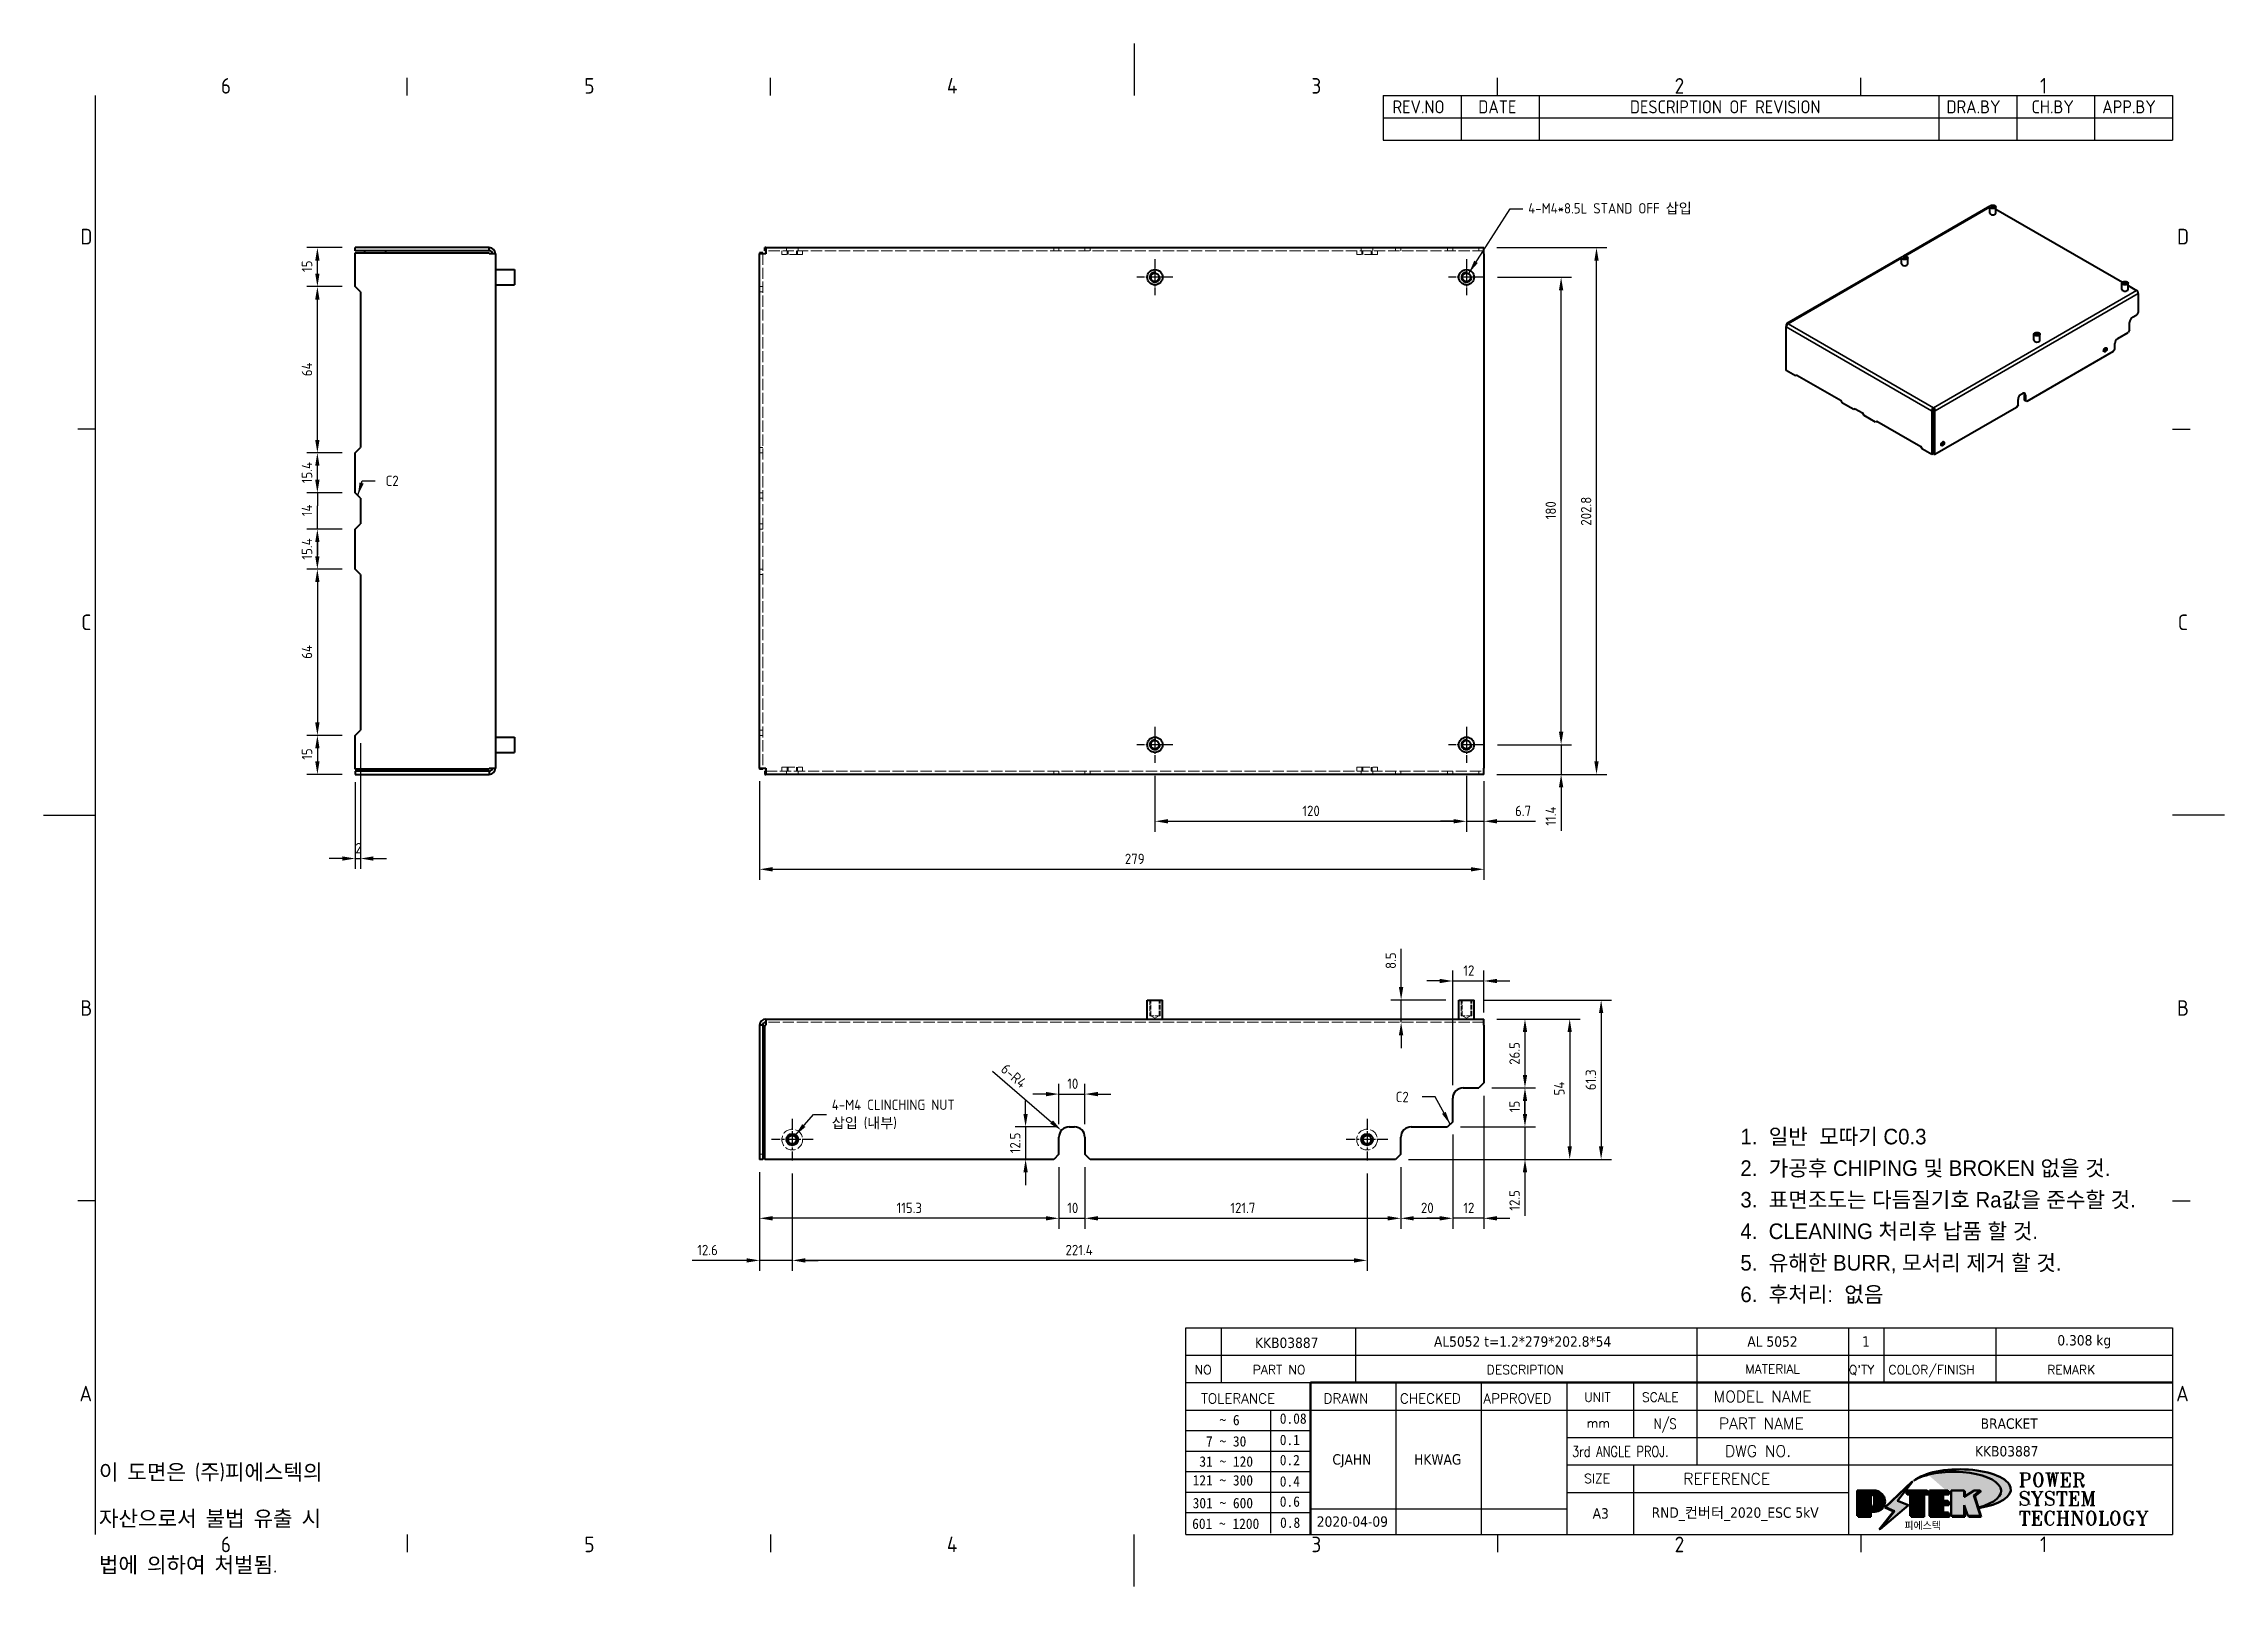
# Model space of a CAD drawing. Header units: millimetres. Extents: x 0 to 840, y 0 to 594.
import ezdxf
from ezdxf.enums import TextEntityAlignment as Align

# ---------------------------------------------------------------- set-up
doc = ezdxf.new("R2010")
doc.units = ezdxf.units.MM
doc.header["$LTSCALE"] = 2
doc.linetypes.add('CHAIN', pattern=[0.3543, 0.2362, -0.0295, 0.0591, -0.0295])
doc.linetypes.add('DASHED', pattern=[0.2067, 0.1654, -0.0413])
doc.layers.get('0').update_dxf_attribs({"color": 3, "lineweight": 25})
for name, color, linetype, lineweight in [('가려진 것(ISO)', 2, 'DASHED', 18), ('가시적인 것(ISO)', 3, 'Continuous', 40), ('가시적인 좁은 것(ISO)', 3, 'Continuous', 35), ('경계(ISO)', 7, 'Continuous', 25), ('기호(ISO)', 5, 'Continuous', 25), ('제목(ISO)', 5, 'Continuous', 50), ('중심 표식(ISO)', 1, 'Continuous', 25), ('치수(ISO)', 2, 'Continuous', 25), ('해치(ISO)', 7, 'Continuous', 18)]:
    doc.layers.add(name, color=color, linetype=linetype, lineweight=lineweight)
doc.styles.add('HAN_291', font='')
doc.styles.add('HAN_370', font='', dxfattribs={"width": 2})
doc.styles.add('ISO Proportional', font='arial.ttf')
doc.styles.add('ISO ProportionalPSTEK', font='isocp.shx')
doc.styles.add('RC_284', font='ROMANC.shx')
doc.styles.add('RC_287', font='ROMANC.shx')
doc.styles.add('RC_292', font='ROMANC.shx')
doc.styles.add('ROMANT_294', font='romant.shx')
doc.styles.add('문자 텍스트_PSTEK_POSCO', font='isocp.shx')
doc.styles.add('치수 텍스트_PSTEK_POSCO', font='isocp.shx')
doc.styles.add('텍스트 스타일198', font='tahoma.ttf')
doc.styles.add('텍스트 스타일333', font='ROMANC.shx', dxfattribs={"width": 0.8})
doc.styles.get('HAN_291').set_extended_font_data('GulimChe')
doc.styles.get('HAN_370').set_extended_font_data('GulimChe')
doc.dimstyles.new('치수_PSTEK_POSCO', dxfattribs={"dimscale": 2, "dimtxt": 2, "dimasz": 2.5, "dimexe": 2, "dimexo": 2.5, "dimgap": 1, "dimtad": 1, "dimrnd": 1e-08, "dimdsep": 46, "dimtxsty": '치수 텍스트_PSTEK_POSCO', "dimcen": 0.09, "dimdle": 10, "dimclrd": 7, "dimclre": 7, "dimclrt": 2, "dimadec": 1, "dimazin": 2, "dimtfac": 1, "dimtmove": 0, "dimatfit": 3, "dimfxl": 0, "dimtolj": 1, "dimlwd": -1, "dimlwe": -1, "dimarcsym": 0})
doc.dimstyles.new('치수_PSTEK_POSCO$7', dxfattribs={"dimscale": 2, "dimtxt": 2, "dimasz": 2.5, "dimexe": 2, "dimexo": 2.5, "dimgap": 1, "dimtad": 1, "dimrnd": 1e-08, "dimdsep": 46, "dimtxsty": '치수 텍스트_PSTEK_POSCO', "dimcen": 0.09, "dimdle": 10, "dimclrd": 7, "dimclre": 7, "dimclrt": 2, "dimadec": 1, "dimazin": 2, "dimtfac": 1, "dimtmove": 0, "dimatfit": 3, "dimfxl": 0, "dimtolj": 1, "dimlwd": -1, "dimlwe": -1, "dimarcsym": 0})

msp = doc.modelspace()

# ---------------------------------------------------------------- texts
at = {"layer": '기호(ISO)', "color": 2, "char_height": 4, "attachment_point": 4, "style": '치수 텍스트_PSTEK_POSCO'}
for s, insert, width, line_spacing_factor in [('{4-M4*8.5L STAND OFF 삽입}', (571.834, 530.406), 74.43905, 0.35), ('{4-M4 CLINCHING NUT \\P삽입 (내부)}', (303.585, 181.722), 57.02226, 1.05)]:
    msp.add_mtext(s, dxfattribs=dict(at, insert=insert, width=width, line_spacing_factor=line_spacing_factor))
for insert in [(131.734, 425.648), (520.813, 188.431)]:
    msp.add_mtext('{C2}', dxfattribs=dict(at, insert=insert))
at = {"layer": '기호(ISO)', "color": 7, "insert": (21.29, 25.825), "char_height": 6, "width": 103.28011, "attachment_point": 4, "line_spacing_factor": 1.78626, "style": '문자 텍스트_PSTEK_POSCO'}
msp.add_mtext('{이 도면은 (주)피에스텍의\\P자산으로서 불법 유출 시 \\P법에 의하여 처벌됨.}', dxfattribs=at)

# ---------------------------------------------------------------- blocks, each defined once
blk = doc.blocks.new('경계 Default Border')
at = {"layer": '경계(ISO)'}
for p, q in [((70, 287), (70, 290.4)), ((140, 287), (140, 290.4)), ((280, 287), (280, 290.4)), ((350, 287), (350, 290.4)), ((10, 222.75), (6.6, 222.75)), ((410, 222.75), (413.4, 222.75)), ((10, 74.25), (6.6, 74.25)), ((410, 74.25), (413.4, 74.25)), ((70, 10), (70, 6.6)), ((140, 10), (140, 6.6)), ((280, 10), (280, 6.6)), ((350, 10), (350, 6.6))]:
    blk.add_line(p, q, dxfattribs=at)
at = {"layer": '경계(ISO)', "flags": 128}
for points in [[(210, 297), (210, 287)], [(10, 10), (10, 287)], [(0, 148.5), (10, 148.5)], [(420, 148.5), (410, 148.5)], [(210, 0), (210, 10)]]:
    blk.add_lwpolyline(points, dxfattribs=at)
at = {"layer": '경계(ISO)', "color": 2, "char_height": 3, "attachment_point": 7, "style": '문자 텍스트_PSTEK_POSCO'}
for s, insert in [('6', (34.14, 287.37)), ('5', (104.14, 287.37)), ('4', (173.97, 287.4)), ('3', (244.17, 287.37)), ('2', (314.13, 287.37)), ('1', (384.49, 287.4)), ('D', (7.08, 258.35)), ('D', (410.88, 258.35)), ('C', (7.24, 184.1)), ('C', (411.04, 184.1)), ('B', (7.08, 109.85)), ('B', (410.88, 109.85)), ('A', (6.91, 35.62)), ('A', (410.71, 35.62)), ('6', (34.14, 6.57)), ('5', (104.14, 6.57)), ('4', (173.97, 6.6)), ('3', (244.17, 6.57)), ('2', (314.13, 6.57)), ('1', (384.49, 6.6))]:
    blk.add_mtext(s, dxfattribs=dict(at, insert=insert))
blk = doc.blocks.new('제목 블록 PSTEK')
for color, points in [(252, [(317.22, 17.06), (322.03, 21.63), (322.28, 21.94), (317.05, 16.98), (318.75, 16.19), (316, 12.72), (316.34, 13), (318.92, 16.27)]), (5, [(321.62, 17.42), (319.53, 18.25), (322.45, 22.02), (317.22, 17.06), (318.92, 16.27), (316.17, 12.8)]), (1, [(324.48, 19.61), (325.24, 19.61), (325.24, 20.26), (321.23, 20.26), (321.23, 19.61), (321.98, 19.61), (321.98, 15.34), (324.48, 15.34)]), (252, [(321.98, 19.61), (321.4, 19.61), (321.4, 19.46), (321.98, 19.46)]), (252, [(324.66, 19.46), (325.42, 19.46), (325.42, 20.11), (325.24, 20.11), (325.24, 19.61), (324.48, 19.61), (324.48, 15.34), (322.16, 15.34), (322.16, 15.19), (324.66, 15.19)]), (1, [(329.23, 20.26), (325.66, 20.26), (325.66, 15.34), (329.36, 15.34), (329.36, 15.99), (328.11, 15.99), (328.11, 17.56), (329.23, 17.56), (329.23, 18.26), (328.11, 18.26), (328.11, 19.61), (329.23, 19.61)]), (252, [(328.29, 19.46), (329.41, 19.46), (329.41, 20.11), (329.23, 20.11), (329.23, 19.61), (328.11, 19.61), (328.11, 18.26), (328.29, 18.26)]), (252, [(328.29, 17.42), (329.41, 17.42), (329.41, 18.11), (329.23, 18.11), (329.23, 17.56), (328.11, 17.56), (328.11, 15.99), (328.29, 15.99)]), (1, [(332.33, 20.26), (329.86, 20.26), (329.86, 15.34), (332.33, 15.34), (332.33, 17.43), (333.07, 15.34), (335.49, 15.34), (334.25, 19.31), (335.44, 20.26), (334.31, 20.26), (332.33, 19)]), (252, [(332.51, 16.93), (332.33, 17.43), (332.33, 15.34), (330.04, 15.34), (330.04, 15.19), (332.51, 15.19)]), (252, [(332.51, 20.11), (332.33, 20.11), (332.33, 19), (332.51, 19.11)]), (252, [(335.62, 20.11), (335.25, 20.11), (334.25, 19.31), (335.49, 15.34), (333.2, 15.34), (333.25, 15.19), (335.66, 15.19), (334.43, 19.16)]), (252, [(329.54, 15.85), (329.36, 15.85), (329.36, 15.34), (325.83, 15.34), (325.83, 15.19), (329.54, 15.19)])]:
    blk.add_hatch(color=color).paths.add_polyline_path(points)
h = blk.add_hatch(color=1)
edge = h.paths.add_edge_path(flags=0)
edge.add_line((314.22, 19.61), (314.22, 17))
edge.add_line((314.22, 17), (314.35, 17))
edge.add_arc((314.35, 17.65), 0.651, 270, 360)
edge.add_line((315, 17.65), (315, 18.96))
edge.add_arc((314.35, 18.96), 0.651, 0, 90)
edge.add_line((314.35, 19.61), (314.22, 19.61))
edge = h.paths.add_edge_path()
edge.add_arc((314.98, 18.29), 1.97, 270, 450)
edge.add_line((314.98, 20.26), (311.77, 20.26))
edge.add_line((311.77, 20.26), (311.77, 15.34))
edge.add_line((311.77, 15.34), (314.22, 15.34))
edge.add_line((314.22, 15.34), (314.22, 16.32))
edge.add_line((314.22, 16.32), (314.98, 16.32))
h = blk.add_hatch(color=252)
edge = h.paths.add_edge_path()
edge.add_arc((314.98, 18.29), 1.97, 270, 406.8279)
edge.add_arc((315.16, 18.14), 1.97, -90, 53.561, ccw=False)
edge.add_line((315.16, 16.17), (314.4, 16.17))
edge.add_line((314.4, 16.17), (314.4, 15.19))
edge.add_line((314.4, 15.19), (311.94, 15.19))
edge.add_line((311.94, 15.19), (311.94, 15.34))
edge.add_line((311.94, 15.34), (314.22, 15.34))
edge.add_line((314.22, 15.34), (314.22, 16.32))
edge.add_line((314.22, 16.32), (314.98, 16.32))
h = blk.add_hatch(color=252)
edge = h.paths.add_edge_path()
edge.add_line((314.4, 19.46), (314.53, 19.46))
edge.add_arc((314.53, 18.81), 0.651, 60.4189, 90, ccw=False)
edge.add_arc((314.35, 18.96), 0.651, 39.9699, 90)
edge.add_line((314.35, 19.61), (314.22, 19.61))
edge.add_line((314.22, 19.61), (314.22, 17))
edge.add_line((314.22, 17), (314.35, 17))
edge.add_arc((314.35, 17.65), 0.651, 270, 274.6931)
edge.add_line((314.4, 17), (314.4, 19.46))
at = {"layer": '해치(ISO)'}
h = blk.add_hatch(color=140, dxfattribs=at)
edge = h.paths.add_edge_path()
edge.add_ellipse((330.37, 20.16), major_axis=(9.1, 0), ratio=0.40699, start_angle=301.3098, end_angle=507.7437)
edge.add_ellipse((331.53, 20.46), major_axis=(-9.82, 0), ratio=0.39426, start_angle=111.5121, end_angle=334.4703, ccw=False)
edge.add_line((335.14, 16.86), (335.1, 16.99))
at = {"color": 180}
for p, q in [((182.48, 11.79), (182.48, 51.57)), ((182.48, 51.57), (372.48, 51.57)), ((189.27, 51.57), (189.27, 41.01)), ((215.22, 41.01), (215.22, 51.57)), ((280.88, 51.57), (280.88, 41.01)), ((310.09, 51.57), (310.09, 41.01)), ((316.9, 51.57), (316.9, 41.01)), ((338.46, 51.57), (338.46, 41.01)), ((372.48, 51.57), (372.48, 11.79)), ((182.48, 46.29), (372.48, 46.29)), ((182.48, 41.01), (206.45, 41.01)), ((222.94, 11.79), (222.94, 41.01)), ((239.43, 11.79), (239.43, 41.01)), ((255.92, 11.79), (255.92, 41.01)), ((268.69, 41.01), (268.69, 30.45)), ((280.88, 41.01), (280.88, 25.17)), ((310.09, 41.01), (310.09, 11.79)), ((182.48, 35.73), (206.45, 35.73)), ((198.86, 12.03), (198.86, 35.73)), ((206.45, 35.73), (372.48, 35.73)), ((182.48, 31.78), (206.45, 31.78)), ((255.92, 30.45), (372.48, 30.45)), ((182.48, 27.83), (206.45, 27.83)), ((182.48, 23.88), (206.45, 23.88)), ((255.92, 25.17), (372.48, 25.17)), ((268.69, 25.17), (268.69, 11.79)), ((182.48, 19.93), (206.45, 19.93)), ((255.92, 19.89), (310.09, 19.89)), ((182.48, 15.98), (206.45, 15.98)), ((206.45, 16.74), (255.92, 16.74)), ((182.48, 11.79), (372.48, 11.79))]:
    blk.add_line(p, q, dxfattribs=at)
at = {"color": 7, "lineweight": 50}
for p, q in [((206.45, 11.79), (206.45, 41.01)), ((206.45, 41.01), (372.48, 41.01))]:
    blk.add_line(p, q, dxfattribs=at)
at = {"color": 7}
for p, q in [((322.28, 21.94), (317.05, 16.98)), ((322.45, 22.02), (317.22, 17.06)), ((317.22, 17.06), (322.03, 21.63)), ((319.53, 18.25), (322.45, 22.02)), ((322.03, 21.63), (322.28, 21.94)), ((314.98, 20.26), (311.77, 20.26)), ((311.77, 20.26), (311.77, 15.34)), ((314.98, 20.26), (311.77, 20.26)), ((311.77, 20.26), (311.77, 15.34)), ((314.22, 17), (314.22, 19.61)), ((314.22, 19.61), (314.35, 19.61)), ((314.35, 19.61), (314.22, 19.61)), ((314.22, 19.61), (314.22, 17)), ((314.22, 17), (314.22, 19.61)), ((314.22, 19.61), (314.35, 19.61)), ((314.35, 17), (314.22, 17)), ((314.22, 17), (314.35, 17)), ((314.35, 17), (314.22, 17)), ((314.4, 19.46), (314.53, 19.46)), ((314.4, 17), (314.4, 19.46)), ((315, 18.96), (315, 17.65)), ((315, 18.96), (315, 17.65)), ((316.17, 12.8), (321.62, 17.42)), ((317.05, 16.98), (318.75, 16.19)), ((318.92, 16.27), (317.22, 17.06)), ((317.22, 17.06), (318.92, 16.27)), ((321.62, 17.42), (319.53, 18.25)), ((325.24, 20.26), (321.23, 20.26)), ((321.23, 20.26), (321.23, 19.61)), ((325.24, 20.26), (321.23, 20.26)), ((321.23, 20.26), (321.23, 19.61)), ((321.23, 19.61), (321.98, 19.61)), ((321.23, 19.61), (321.98, 19.61)), ((321.4, 19.61), (321.4, 19.46)), ((321.98, 19.61), (321.4, 19.61)), ((321.4, 19.46), (321.98, 19.46)), ((321.98, 19.61), (321.98, 15.34)), ((321.98, 19.46), (321.98, 19.61)), ((321.98, 19.61), (321.98, 15.34)), ((324.48, 19.61), (325.24, 19.61)), ((324.48, 15.34), (324.48, 19.61)), ((325.24, 19.61), (324.48, 19.61)), ((324.48, 19.61), (324.48, 15.34)), ((324.48, 19.61), (325.24, 19.61)), ((324.48, 15.34), (324.48, 19.61)), ((324.66, 19.46), (325.42, 19.46)), ((324.66, 15.19), (324.66, 19.46)), ((325.24, 19.61), (325.24, 20.26)), ((325.24, 19.61), (325.24, 20.26)), ((325.42, 20.11), (325.24, 20.11)), ((325.24, 20.11), (325.24, 19.61)), ((325.42, 19.46), (325.42, 20.11)), ((329.23, 20.26), (325.66, 20.26)), ((325.66, 20.26), (325.66, 15.34)), ((325.66, 20.26), (325.66, 15.34)), ((329.23, 20.26), (325.66, 20.26)), ((328.11, 18.26), (328.11, 19.61)), ((328.11, 19.61), (329.23, 19.61)), ((329.23, 19.61), (328.11, 19.61)), ((328.11, 19.61), (328.11, 18.26)), ((328.11, 18.26), (328.11, 19.61)), ((328.11, 19.61), (329.23, 19.61)), ((329.23, 18.26), (328.11, 18.26)), ((328.11, 18.26), (328.29, 18.26)), ((329.23, 18.26), (328.11, 18.26)), ((328.11, 17.56), (329.23, 17.56)), ((328.11, 15.99), (328.11, 17.56)), ((329.23, 17.56), (328.11, 17.56)), ((328.11, 17.56), (328.11, 15.99)), ((328.11, 17.56), (329.23, 17.56)), ((328.11, 15.99), (328.11, 17.56)), ((328.29, 18.26), (328.29, 19.46)), ((328.29, 19.46), (329.41, 19.46)), ((328.29, 15.99), (328.29, 17.42)), ((328.29, 17.42), (329.41, 17.42)), ((329.23, 19.61), (329.23, 20.26)), ((329.23, 19.61), (329.23, 20.26)), ((329.41, 20.11), (329.23, 20.11)), ((329.23, 20.11), (329.23, 19.61)), ((329.23, 17.56), (329.23, 18.26)), ((329.23, 17.56), (329.23, 18.26)), ((329.41, 18.11), (329.23, 18.11)), ((329.23, 18.11), (329.23, 17.56)), ((329.41, 19.46), (329.41, 20.11)), ((329.41, 17.42), (329.41, 18.11)), ((332.33, 20.26), (329.86, 20.26)), ((329.86, 20.26), (329.86, 15.34)), ((329.86, 20.26), (329.86, 15.34)), ((332.33, 20.26), (329.86, 20.26)), ((334.31, 20.26), (332.33, 19)), ((332.33, 19), (332.33, 20.26)), ((334.31, 20.26), (332.33, 19)), ((332.33, 19), (332.33, 20.26)), ((332.51, 20.11), (332.33, 20.11)), ((332.33, 20.11), (332.33, 19)), ((332.33, 19), (332.51, 19.11)), ((332.33, 17.43), (333.07, 15.34)), ((332.33, 15.34), (332.33, 17.43)), ((332.51, 16.93), (332.33, 17.43)), ((332.33, 17.43), (332.33, 15.34)), ((332.33, 17.43), (333.07, 15.34)), ((332.33, 15.34), (332.33, 17.43)), ((332.51, 19.11), (332.51, 20.11)), ((332.51, 15.19), (332.51, 16.93)), ((334.25, 19.31), (335.44, 20.26)), ((334.25, 19.31), (335.44, 20.26)), ((335.25, 20.11), (334.25, 19.31)), ((335.49, 15.34), (334.25, 19.31)), ((334.25, 19.31), (335.49, 15.34)), ((335.49, 15.34), (334.25, 19.31)), ((335.44, 20.26), (334.31, 20.26)), ((335.44, 20.26), (334.31, 20.26)), ((334.43, 19.16), (335.62, 20.11)), ((335.66, 15.19), (334.43, 19.16)), ((335.62, 20.11), (335.25, 20.11)), ((345.04, 17.5), (344.99, 17.69)), ((311.77, 15.34), (314.22, 15.34)), ((311.77, 15.34), (314.22, 15.34)), ((314.22, 15.34), (311.94, 15.34)), ((311.94, 15.34), (311.94, 15.19)), ((311.94, 15.19), (314.4, 15.19)), ((314.22, 16.32), (314.98, 16.32)), ((314.22, 15.34), (314.22, 16.32)), ((314.98, 16.32), (314.22, 16.32)), ((314.22, 16.32), (314.22, 15.34)), ((314.22, 16.32), (314.98, 16.32)), ((314.22, 15.34), (314.22, 16.32)), ((314.4, 16.17), (315.16, 16.17)), ((314.4, 15.19), (314.4, 16.17)), ((318.75, 16.19), (316, 12.72)), ((316, 12.72), (316.34, 13)), ((318.92, 16.27), (316.17, 12.8)), ((316.34, 13), (318.92, 16.27)), ((321.98, 15.34), (324.48, 15.34)), ((321.98, 15.34), (324.48, 15.34)), ((324.48, 15.34), (322.16, 15.34)), ((322.16, 15.34), (322.16, 15.19)), ((322.16, 15.19), (324.66, 15.19)), ((325.66, 15.34), (329.36, 15.34)), ((325.66, 15.34), (329.36, 15.34)), ((329.36, 15.34), (325.83, 15.34)), ((325.83, 15.34), (325.83, 15.19)), ((325.83, 15.19), (329.54, 15.19)), ((329.36, 15.99), (328.11, 15.99)), ((328.11, 15.99), (328.29, 15.99)), ((329.36, 15.99), (328.11, 15.99)), ((329.36, 15.34), (329.36, 15.99)), ((329.36, 15.34), (329.36, 15.99)), ((329.54, 15.85), (329.36, 15.85)), ((329.36, 15.85), (329.36, 15.34)), ((329.54, 15.19), (329.54, 15.85)), ((329.86, 15.34), (332.33, 15.34)), ((329.86, 15.34), (332.33, 15.34)), ((332.33, 15.34), (330.04, 15.34)), ((330.04, 15.34), (330.04, 15.19)), ((330.04, 15.19), (332.51, 15.19)), ((333.07, 15.34), (335.49, 15.34)), ((333.07, 15.34), (335.49, 15.34)), ((335.49, 15.34), (333.2, 15.34)), ((333.2, 15.34), (333.25, 15.19)), ((333.25, 15.19), (335.66, 15.19))]:
    blk.add_line(p, q, dxfattribs=at)
at = {"color": 5}
for p, q in [((322.45, 22.02), (317.22, 17.06)), ((319.53, 18.25), (322.45, 22.02)), ((316.17, 12.8), (321.62, 17.42)), ((317.22, 17.06), (318.92, 16.27)), ((321.62, 17.42), (319.53, 18.25)), ((318.92, 16.27), (316.17, 12.8))]:
    blk.add_line(p, q, dxfattribs=at)
at = {"color": 1}
for p, q in [((314.98, 20.26), (311.77, 20.26)), ((311.77, 20.26), (311.77, 15.34)), ((314.22, 17), (314.22, 19.61)), ((314.22, 19.61), (314.35, 19.61)), ((314.35, 17), (314.22, 17)), ((315, 18.96), (315, 17.65)), ((325.24, 20.26), (321.23, 20.26)), ((321.23, 20.26), (321.23, 19.61)), ((321.23, 19.61), (321.98, 19.61)), ((321.98, 19.61), (321.98, 15.34)), ((324.48, 19.61), (325.24, 19.61)), ((324.48, 15.34), (324.48, 19.61)), ((325.24, 19.61), (325.24, 20.26)), ((329.23, 20.26), (325.66, 20.26)), ((325.66, 20.26), (325.66, 15.34)), ((328.11, 18.26), (328.11, 19.61)), ((328.11, 19.61), (329.23, 19.61)), ((329.23, 18.26), (328.11, 18.26)), ((328.11, 17.56), (329.23, 17.56)), ((328.11, 15.99), (328.11, 17.56)), ((329.23, 19.61), (329.23, 20.26)), ((329.23, 17.56), (329.23, 18.26)), ((332.33, 20.26), (329.86, 20.26)), ((329.86, 20.26), (329.86, 15.34)), ((334.31, 20.26), (332.33, 19)), ((332.33, 19), (332.33, 20.26)), ((332.33, 17.43), (333.07, 15.34)), ((332.33, 15.34), (332.33, 17.43)), ((334.25, 19.31), (335.44, 20.26)), ((335.49, 15.34), (334.25, 19.31)), ((335.44, 20.26), (334.31, 20.26)), ((311.77, 15.34), (314.22, 15.34)), ((314.22, 16.32), (314.98, 16.32)), ((314.22, 15.34), (314.22, 16.32)), ((321.98, 15.34), (324.48, 15.34)), ((325.66, 15.34), (329.36, 15.34)), ((329.36, 15.99), (328.11, 15.99)), ((329.36, 15.34), (329.36, 15.99)), ((329.86, 15.34), (332.33, 15.34)), ((333.07, 15.34), (335.49, 15.34))]:
    blk.add_line(p, q, dxfattribs=at)
at = {"color": 7}
for centre, radius, start, end in [((314.35, 18.96), 0.651, 0, 90), ((314.35, 18.96), 0.651, 39.9699, 90), ((314.35, 18.96), 0.651, 0, 90), ((314.35, 17.65), 0.651, 270, 0), ((314.35, 17.65), 0.651, 270, 0), ((314.35, 17.65), 0.651, 270, 274.6931), ((314.53, 18.81), 0.651, 60.4189, 90), ((314.98, 18.29), 1.97, 270, 90), ((314.98, 18.29), 1.97, 270, 90), ((314.98, 18.29), 1.97, 270, 46.8279), ((315.16, 18.14), 1.97, 270, 53.561)]:
    blk.add_arc(centre, radius, start, end, dxfattribs=at)
at = {"color": 1}
for centre, radius, start, end in [((314.35, 18.96), 0.651, 0, 90), ((314.35, 17.65), 0.651, 270, 0), ((314.98, 18.29), 1.97, 270, 90)]:
    blk.add_arc(centre, radius, start, end, dxfattribs=at)
at = {"layer": '제목(ISO)', "lineweight": 18}
blk.add_line((182.48, 35.73), (182.48, 11.79), dxfattribs=at)
at = {"layer": '제목(ISO)'}
for p, q in [((322.28, 21.94), (317.05, 16.98)), ((322.45, 22.02), (317.22, 17.06)), ((317.22, 17.06), (322.03, 21.63)), ((319.53, 18.25), (322.45, 22.02)), ((322.03, 21.63), (322.28, 21.94)), ((314.98, 20.26), (311.77, 20.26)), ((311.77, 20.26), (311.77, 15.34)), ((314.22, 17), (314.22, 19.61)), ((314.22, 19.61), (314.35, 19.61)), ((314.35, 19.61), (314.22, 19.61)), ((314.22, 19.61), (314.22, 17)), ((314.35, 17), (314.22, 17)), ((314.22, 17), (314.35, 17)), ((314.4, 19.46), (314.53, 19.46)), ((314.4, 17), (314.4, 19.46)), ((315, 18.96), (315, 17.65)), ((316.17, 12.8), (321.62, 17.42)), ((317.05, 16.98), (318.75, 16.19)), ((317.22, 17.06), (318.92, 16.27)), ((318.92, 16.27), (317.22, 17.06)), ((321.62, 17.42), (319.53, 18.25)), ((325.24, 20.26), (321.23, 20.26)), ((321.23, 20.26), (321.23, 19.61)), ((321.23, 19.61), (321.98, 19.61)), ((321.98, 19.61), (321.4, 19.61)), ((321.4, 19.61), (321.4, 19.46)), ((321.4, 19.46), (321.98, 19.46)), ((321.98, 19.61), (321.98, 15.34)), ((321.98, 19.46), (321.98, 19.61)), ((324.48, 19.61), (325.24, 19.61)), ((324.48, 15.34), (324.48, 19.61)), ((325.24, 19.61), (324.48, 19.61)), ((324.48, 19.61), (324.48, 15.34)), ((324.66, 19.46), (325.42, 19.46)), ((324.66, 15.19), (324.66, 19.46)), ((325.24, 19.61), (325.24, 20.26)), ((325.42, 20.11), (325.24, 20.11)), ((325.24, 20.11), (325.24, 19.61)), ((325.42, 19.46), (325.42, 20.11)), ((329.23, 20.26), (325.66, 20.26)), ((325.66, 20.26), (325.66, 15.34)), ((328.11, 18.26), (328.11, 19.61)), ((328.11, 19.61), (329.23, 19.61)), ((329.23, 19.61), (328.11, 19.61)), ((328.11, 19.61), (328.11, 18.26)), ((329.23, 18.26), (328.11, 18.26)), ((328.11, 18.26), (328.29, 18.26)), ((328.11, 15.99), (328.11, 17.56)), ((328.11, 17.56), (329.23, 17.56)), ((329.23, 17.56), (328.11, 17.56)), ((328.11, 17.56), (328.11, 15.99)), ((328.29, 19.46), (329.41, 19.46)), ((328.29, 18.26), (328.29, 19.46)), ((328.29, 17.42), (329.41, 17.42)), ((328.29, 15.99), (328.29, 17.42)), ((329.23, 19.61), (329.23, 20.26)), ((329.41, 20.11), (329.23, 20.11)), ((329.23, 20.11), (329.23, 19.61)), ((329.23, 17.56), (329.23, 18.26)), ((329.41, 18.11), (329.23, 18.11)), ((329.23, 18.11), (329.23, 17.56)), ((329.41, 19.46), (329.41, 20.11)), ((329.41, 17.42), (329.41, 18.11)), ((332.33, 20.26), (329.86, 20.26)), ((329.86, 20.26), (329.86, 15.34)), ((334.31, 20.26), (332.33, 19)), ((332.33, 19), (332.33, 20.26)), ((332.51, 20.11), (332.33, 20.11)), ((332.33, 20.11), (332.33, 19)), ((332.33, 19), (332.51, 19.11)), ((332.33, 15.34), (332.33, 17.43)), ((332.33, 17.43), (333.07, 15.34)), ((332.51, 16.93), (332.33, 17.43)), ((332.33, 17.43), (332.33, 15.34)), ((332.51, 19.11), (332.51, 20.11)), ((332.51, 15.19), (332.51, 16.93)), ((334.25, 19.31), (335.44, 20.26)), ((335.25, 20.11), (334.25, 19.31)), ((335.49, 15.34), (334.25, 19.31)), ((334.25, 19.31), (335.49, 15.34)), ((335.44, 20.26), (334.31, 20.26)), ((334.43, 19.16), (335.62, 20.11)), ((335.66, 15.19), (334.43, 19.16)), ((335.62, 20.11), (335.25, 20.11)), ((311.77, 15.34), (314.22, 15.34)), ((314.22, 15.34), (311.94, 15.34)), ((311.94, 15.34), (311.94, 15.19)), ((311.94, 15.19), (314.4, 15.19)), ((314.22, 15.34), (314.22, 16.32)), ((314.22, 16.32), (314.98, 16.32)), ((314.98, 16.32), (314.22, 16.32)), ((314.22, 16.32), (314.22, 15.34)), ((314.4, 15.19), (314.4, 16.17)), ((314.4, 16.17), (315.16, 16.17)), ((318.75, 16.19), (316, 12.72)), ((316, 12.72), (316.34, 13)), ((318.92, 16.27), (316.17, 12.8)), ((316.34, 13), (318.92, 16.27)), ((321.98, 15.34), (324.48, 15.34)), ((324.48, 15.34), (322.16, 15.34)), ((322.16, 15.34), (322.16, 15.19)), ((322.16, 15.19), (324.66, 15.19)), ((325.66, 15.34), (329.36, 15.34)), ((329.36, 15.34), (325.83, 15.34)), ((325.83, 15.34), (325.83, 15.19)), ((325.83, 15.19), (329.54, 15.19)), ((329.36, 15.99), (328.11, 15.99)), ((328.11, 15.99), (328.29, 15.99)), ((329.36, 15.34), (329.36, 15.99)), ((329.54, 15.85), (329.36, 15.85)), ((329.36, 15.85), (329.36, 15.34)), ((329.54, 15.19), (329.54, 15.85)), ((329.86, 15.34), (332.33, 15.34)), ((332.33, 15.34), (330.04, 15.34)), ((330.04, 15.34), (330.04, 15.19)), ((330.04, 15.19), (332.51, 15.19)), ((333.07, 15.34), (335.49, 15.34)), ((335.49, 15.34), (333.2, 15.34)), ((333.2, 15.34), (333.25, 15.19)), ((333.25, 15.19), (335.66, 15.19))]:
    blk.add_line(p, q, dxfattribs=at)
at = {"layer": '제목(ISO)', "color": 4}
blk.add_line((335.14, 16.86), (335.1, 16.99), dxfattribs=at)
at = {"layer": '제목(ISO)'}
for centre, radius, start, end in [((314.35, 18.96), 0.651, 0, 90), ((314.35, 18.96), 0.651, 39.9699, 90), ((314.35, 17.65), 0.651, 270, 0), ((314.35, 17.65), 0.651, 270, 274.6931), ((314.53, 18.81), 0.651, 60.4189, 90), ((314.98, 18.29), 1.97, 46.8279, 90), ((314.98, 18.29), 1.97, 270, 46.8279), ((314.98, 18.29), 1.97, 270, 46.8279), ((315.16, 18.14), 1.97, 270, 53.561)]:
    blk.add_arc(centre, radius, start, end, dxfattribs=at)
at = {"layer": '제목(ISO)', "color": 4}
for centre, major_axis, ratio, start_param, end_param in [((331.53, 20.46), (9.82, 0), 0.39426, 5.087845, 8.9792), ((330.37, 20.16), (9.1, 0), 0.40699, 5.258849, 8.861799)]:
    blk.add_ellipse(centre, major_axis=major_axis, ratio=ratio, start_param=start_param, end_param=end_param, dxfattribs=at)
at = {"color": 2}
for s, height, style, p in [('NO', 1.742, 'RC_284', (184.14, 42.62)), ('PART NO', 1.742, 'RC_284', (195.34, 42.62)), ('DESCRIPTION', 1.7424, 'RC_284', (240.4, 42.62)), ("Q'TY", 1.742, 'RC_284', (310.14, 42.62)), ('COLOR/FINISH', 1.7424, 'RC_284', (317.77, 42.62)), ('REMARK', 1.742, 'RC_284', (348.35, 42.62)), (' TOLERANCE', 1.9, 'RC_287', (184.09, 37.01)), ('DRAWN', 1.9, 'RC_287', (208.98, 37.01)), ('CHECKED', 1.9, 'RC_287', (223.69, 37.01)), ('APPROVED', 1.9, 'RC_287', (239.78, 37.01)), ('UNIT', 1.742, 'RC_284', (259.17, 37.34)), ('SCALE', 1.742, 'RC_284', (270.29, 37.34)), ('MODEL NAME', 2.178, 'RC_292', (284.1, 37.25)), ('    ~ 6', 2, 'HAN_291', (183.77, 32.82)), ('0.08', 2, 'HAN_291', (200.55, 33.1)), ('PART NAME', 2.178, 'RC_292', (285.14, 32.03)), ('  7 ~ 30', 2, 'HAN_291', (183.77, 28.71)), ('0.1', 2, 'HAN_291', (200.55, 28.99)), ('mm', 1.742, 'RC_284', (259.65, 32.35)), (' 31 ~ 120', 2, 'HAN_291', (183.77, 24.83)), ('0.2', 2, 'HAN_291', (200.55, 25.11)), (' DWG NO.', 2.178, 'RC_292', (284.81, 26.75)), ('121 ~ 300', 2, 'HAN_291', (183.77, 21.21)), ('0.4', 2, 'HAN_291', (200.55, 21)), ('SIZE', 1.742, 'RC_284', (259.17, 21.69)), ('REFERENCE', 2.178, 'RC_292', (278.27, 21.43)), ('301 ~ 600', 2, 'HAN_291', (183.77, 16.83)), ('0.6', 2, 'HAN_291', (200.55, 17.12)), ('601 ~ 1200', 2, 'HAN_291', (183.68, 12.85)), ('0.8', 2, 'HAN_291', (200.61, 13.06))]:
    blk.add_text(s, height=height, dxfattribs=dict(at, style=style)).set_placement(p)
at = {"color": 2, "style": 'RC_284'}
blk.add_text('MATERIAL', height=1.742, dxfattribs=at).set_placement((295.48, 43.65), align=Align.MIDDLE_CENTER)
at = {"color": 7, "style": '텍스트 스타일333', "width": 0.8}
blk.add_text('N/S', height=2, dxfattribs=at).set_placement((274.78, 33.09), align=Align.MIDDLE_CENTER)
at = {"color": 2, "style": '텍스트 스타일333', "width": 0.8}
blk.add_text('3rd ANGLE PROJ.', height=2, dxfattribs=at).set_placement((256.84, 26.76))
at = {"color": 7, "style": 'ROMANT_294'}
for s, p in [('POWER', (342.83, 20.97)), ('SYSTEM', (342.83, 17.33)), ('TECHNOLOGY', (342.83, 13.57))]:
    blk.add_text(s, height=2.7, dxfattribs=at).set_placement(p)
at = {"color": 7, "insert": (320.85, 14.21), "char_height": 1.4, "attachment_point": 1, "line_spacing_factor": 0.332, "style": 'HAN_370'}
blk.add_mtext('\\fHY견고딕|b0|i0;\\H1.4000;피에스텍', dxfattribs=at)
at = {"layer": '제목(ISO)', "color": 7, "style": '텍스트 스타일198'}
for tag, p in [('질량\\P3;_001', (350.3, 48.16)), ('부품_번호_001', (195.78, 47.68)), ('설명_001', (230.25, 47.92)), ('재질_001', (290.6, 47.93)), ("3._Q'TY_001", (312.71, 47.92)), ('제목_001', (335.53, 32.12)), ('설계자_001', (210.68, 25.23)), ('점검자_001', (226.43, 25.23)), ('부품_번호_001', (334.44, 26.81)), ('시트_크기_001', (260.81, 14.84)), ('프로젝트_001', (272.17, 14.99)), ('작성_날짜_001', (207.67, 13.27))]:
    blk.add_attdef(tag, p, '', height=2, dxfattribs=at)
for tag, p in [('4._COLOR', (327.68, 48.93)), ('1._MODEL_NAME', (341.23, 38.37)), ('엔지니어링_승인자', (247.67, 26.23)), ('점검_날짜', (231.18, 14.27)), ('엔지니어링_승인_날짜', (247.67, 14.27))]:
    blk.add_attdef(tag, text='', height=2, dxfattribs=at).set_placement(p, align=Align.MIDDLE_CENTER)
blk = doc.blocks.new('리비전 내역')
at = {"layer": '기호(ISO)'}
for p, q in [((258, 287), (410, 287)), ((258, 287), (258, 282.72)), ((273, 287), (273, 282.72)), ((288, 287), (288, 282.72)), ((365, 287), (365, 282.72)), ((380, 287), (380, 282.72)), ((395, 287), (395, 282.72)), ((410, 287), (410, 282.72)), ((258, 282.72), (410, 282.72)), ((258, 282.72), (258, 278.44)), ((273, 282.72), (273, 278.44)), ((288, 282.72), (288, 278.44)), ((365, 282.72), (365, 278.44)), ((380, 282.72), (380, 278.44)), ((395, 282.72), (395, 278.44)), ((410, 282.72), (410, 278.44)), ((258, 278.44), (410, 278.44))]:
    blk.add_line(p, q, dxfattribs=at)
at = {"layer": '기호(ISO)', "color": 2, "char_height": 2.5, "attachment_point": 7, "style": 'ISO ProportionalPSTEK'}
for s, insert in [('REV.NO', (259.79, 283.58)), ('DATE', (276.31, 283.58)), ('DESCRIPTION OF REVISION', (305.51, 283.58)), ('DRA.BY', (366.48, 283.58)), ('CH.BY', (382.86, 283.58)), ('APP.BY', (396.48, 283.58))]:
    blk.add_mtext(s, dxfattribs=dict(at, insert=insert))
blk = doc.blocks.new('주석-판금')
at = {"layer": '기호(ISO)', "color": 2, "insert": (-40.78, 16.75), "char_height": 3, "width": 116.6778, "attachment_point": 1, "line_spacing_factor": 1.214608, "style": 'ISO Proportional'}
blk.add_mtext('\\f굴림|b0|i0;\\H3.0000;1.  일반  모따기 C0.3\\P2.  가공후 CHIPING 및 BROKEN 없을 것.\\P3.  표면조도는 다듬질기호 Ra값을 준수할 것.\\P4.  CLEANING 처리후 납품 할 것.\\P5.  유해한 BURR, 모서리 제거 할 것.\\P6.  후처리:  없음', dxfattribs=at)
blk = doc.blocks.new('*D22')
at = {"layer": 'Defpoints', "color": 0}
for p in [(275.77, 315.05), (554.77, 312.65), (554.77, 276.1)]:
    blk.add_point(p, dxfattribs=at)
at = {"layer": '치수(ISO)', "color": 7}
for p, q in [((275.77, 310.05), (275.77, 272.1)), ((554.77, 307.65), (554.77, 272.1)), ((280.77, 276.1), (549.77, 276.1))]:
    blk.add_line(p, q, dxfattribs=at)
for points in [[(280.77, 276.93), (280.77, 275.26), (275.77, 276.1)], [(549.77, 276.93), (549.77, 275.26), (554.77, 276.1)]]:
    blk.add_solid(points, dxfattribs=at)
at = {"layer": '치수(ISO)', "color": 2, "insert": (416.47, 280.1), "char_height": 4, "attachment_point": 4, "style": '치수 텍스트_PSTEK_POSCO'}
blk.add_mtext('\\A1;279', dxfattribs=at)
blk = doc.blocks.new('*D23')
at = {"layer": 'Defpoints', "color": 0}
for p in [(428.07, 317.1), (548.07, 317.1), (548.07, 294.58)]:
    blk.add_point(p, dxfattribs=at)
at = {"layer": '치수(ISO)', "color": 7}
for p, q in [((428.07, 312.1), (428.07, 290.58)), ((548.07, 312.1), (548.07, 290.58)), ((433.07, 294.58), (543.07, 294.58))]:
    blk.add_line(p, q, dxfattribs=at)
for points in [[(433.07, 295.42), (433.07, 293.75), (428.07, 294.58)], [(543.07, 295.42), (543.07, 293.75), (548.07, 294.58)]]:
    blk.add_solid(points, dxfattribs=at)
at = {"layer": '치수(ISO)', "color": 2, "insert": (484.87, 298.58), "char_height": 4, "attachment_point": 4, "style": '치수 텍스트_PSTEK_POSCO'}
blk.add_mtext('\\A1;120', dxfattribs=at)
blk = doc.blocks.new('*D24')
at = {"layer": 'Defpoints', "color": 0}
for p in [(548.07, 317.1), (554.77, 315.05), (554.77, 294.58)]:
    blk.add_point(p, dxfattribs=at)
at = {"layer": '치수(ISO)', "color": 7}
for p, q in [((548.07, 312.1), (548.07, 290.58)), ((554.77, 310.05), (554.77, 290.58)), ((543.07, 294.58), (538.07, 294.58)), ((548.07, 294.58), (554.77, 294.58)), ((559.77, 294.58), (574.61, 294.58))]:
    blk.add_line(p, q, dxfattribs=at)
for points in [[(543.07, 295.42), (543.07, 293.75), (548.07, 294.58)], [(559.77, 295.42), (559.77, 293.75), (554.77, 294.58)]]:
    blk.add_solid(points, dxfattribs=at)
at = {"layer": '치수(ISO)', "color": 2, "insert": (566.77, 298.58), "char_height": 4, "attachment_point": 4, "style": '치수 텍스트_PSTEK_POSCO'}
blk.add_mtext('\\A1;6.7', dxfattribs=at)
blk = doc.blocks.new('*D25')
at = {"layer": 'Defpoints', "color": 0}
for p in [(555.02, 504.05), (584.52, 504.05), (555.02, 324.05)]:
    blk.add_point(p, dxfattribs=at)
at = {"layer": '치수(ISO)', "color": 7}
for p, q in [((560.02, 504.05), (588.52, 504.05)), ((584.52, 329.05), (584.52, 499.05)), ((560.02, 324.05), (588.52, 324.05))]:
    blk.add_line(p, q, dxfattribs=at)
for points in [[(583.69, 499.05), (585.35, 499.05), (584.52, 504.05)], [(583.69, 329.05), (585.35, 329.05), (584.52, 324.05)]]:
    blk.add_solid(points, dxfattribs=at)
at = {"layer": '치수(ISO)', "color": 2, "insert": (580.52, 410.85), "char_height": 4, "attachment_point": 4, "rotation": 90, "style": '치수 텍스트_PSTEK_POSCO'}
blk.add_mtext('\\A1;180', dxfattribs=at)
blk = doc.blocks.new('*D26')
at = {"layer": 'Defpoints', "color": 0}
for p in [(555.02, 324.05), (584.52, 324.05), (554.77, 312.65)]:
    blk.add_point(p, dxfattribs=at)
at = {"layer": '치수(ISO)', "color": 7}
for p, q in [((584.52, 329.05), (584.52, 334.05)), ((560.02, 324.05), (588.52, 324.05)), ((584.52, 324.05), (584.52, 312.65)), ((559.77, 312.65), (588.52, 312.65)), ((584.52, 307.65), (584.52, 290.9))]:
    blk.add_line(p, q, dxfattribs=at)
for points in [[(583.69, 329.05), (585.36, 329.05), (584.52, 324.05)], [(583.69, 307.65), (585.36, 307.65), (584.52, 312.65)]]:
    blk.add_solid(points, dxfattribs=at)
at = {"layer": '치수(ISO)', "color": 2, "insert": (580.52, 292.9), "char_height": 4, "attachment_point": 4, "rotation": 90, "style": '치수 텍스트_PSTEK_POSCO'}
blk.add_mtext('\\A1;11.4', dxfattribs=at)
blk = doc.blocks.new('*D27')
at = {"layer": 'Defpoints', "color": 0}
for p in [(554.77, 515.45), (598.14, 515.45), (554.77, 312.65)]:
    blk.add_point(p, dxfattribs=at)
at = {"layer": '치수(ISO)', "color": 7}
for p, q in [((559.77, 515.45), (602.14, 515.45)), ((598.14, 317.65), (598.14, 510.45)), ((559.77, 312.65), (602.14, 312.65))]:
    blk.add_line(p, q, dxfattribs=at)
for points in [[(597.31, 510.45), (598.98, 510.45), (598.14, 515.45)], [(597.31, 317.65), (598.98, 317.65), (598.14, 312.65)]]:
    blk.add_solid(points, dxfattribs=at)
at = {"layer": '치수(ISO)', "color": 2, "insert": (594.14, 408.4), "char_height": 4, "attachment_point": 4, "rotation": 90, "style": '치수 텍스트_PSTEK_POSCO'}
blk.add_mtext('\\A1;202.8', dxfattribs=at)
blk = doc.blocks.new('*D28')
at = {"layer": 'Defpoints', "color": 0}
for p in [(549.69, 225.72), (520.77, 164.42), (599.93, 164.42)]:
    blk.add_point(p, dxfattribs=at)
at = {"layer": '치수(ISO)', "color": 7}
for p, q in [((554.69, 225.72), (603.93, 225.72)), ((599.93, 220.72), (599.93, 169.42)), ((525.77, 164.42), (603.93, 164.42))]:
    blk.add_line(p, q, dxfattribs=at)
for points in [[(599.1, 220.72), (600.77, 220.72), (599.93, 225.72)], [(599.1, 169.42), (600.77, 169.42), (599.93, 164.42)]]:
    blk.add_solid(points, dxfattribs=at)
at = {"layer": '치수(ISO)', "color": 2, "insert": (595.93, 191.06), "char_height": 4, "attachment_point": 4, "rotation": 90, "style": '치수 텍스트_PSTEK_POSCO'}
blk.add_mtext('\\A1;61.3', dxfattribs=at)
blk = doc.blocks.new('*D29')
at = {"layer": 'Defpoints', "color": 0}
for p in [(542.77, 178.92), (522.77, 166.42), (542.77, 141.71)]:
    blk.add_point(p, dxfattribs=at)
at = {"layer": '치수(ISO)', "color": 7}
for p, q in [((542.77, 173.92), (542.77, 137.71)), ((522.77, 161.42), (522.77, 137.71)), ((527.77, 141.71), (537.77, 141.71))]:
    blk.add_line(p, q, dxfattribs=at)
for points in [[(527.77, 142.55), (527.77, 140.88), (522.77, 141.71)], [(537.77, 142.55), (537.77, 140.88), (542.77, 141.71)]]:
    blk.add_solid(points, dxfattribs=at)
at = {"layer": '치수(ISO)', "color": 2, "insert": (530.52, 145.71), "char_height": 4, "attachment_point": 4, "style": '치수 텍스트_PSTEK_POSCO'}
blk.add_mtext('\\A1;20', dxfattribs=at)
blk = doc.blocks.new('*D30')
at = {"layer": 'Defpoints', "color": 0}
for p in [(395.07, 176.92), (378.24, 164.42), (494.06, 164.42)]:
    blk.add_point(p, dxfattribs=at)
at = {"layer": '치수(ISO)', "color": 7}
for p, q in [((378.24, 181.92), (378.24, 186.92)), ((390.07, 176.92), (374.24, 176.92)), ((378.24, 176.92), (378.24, 164.42)), ((378.24, 159.42), (378.24, 154.42))]:
    blk.add_line(p, q, dxfattribs=at)
for points in [[(377.41, 181.92), (379.08, 181.92), (378.24, 176.92)], [(377.41, 159.42), (379.08, 159.42), (378.24, 164.42)]]:
    blk.add_solid(points, dxfattribs=at)
at = {"layer": '치수(ISO)', "color": 2, "insert": (374.24, 166.78), "char_height": 4, "attachment_point": 4, "rotation": 90, "style": '치수 텍스트_PSTEK_POSCO'}
blk.add_mtext('\\A1;12.5', dxfattribs=at)
blk = doc.blocks.new('*D31')
at = {"layer": 'Defpoints', "color": 0}
for p in [(540.77, 176.92), (520.77, 164.42), (570.6, 164.42)]:
    blk.add_point(p, dxfattribs=at)
at = {"layer": '치수(ISO)', "color": 7}
for p, q in [((570.6, 181.92), (570.6, 186.92)), ((545.77, 176.92), (574.6, 176.92)), ((570.6, 176.92), (570.6, 164.42)), ((525.77, 164.42), (574.6, 164.42)), ((570.6, 159.42), (570.6, 142.65))]:
    blk.add_line(p, q, dxfattribs=at)
for points in [[(569.77, 181.92), (571.44, 181.92), (570.6, 176.92)], [(569.77, 159.42), (571.44, 159.42), (570.6, 164.42)]]:
    blk.add_solid(points, dxfattribs=at)
at = {"layer": '치수(ISO)', "color": 2, "insert": (566.6, 144.65), "char_height": 4, "attachment_point": 4, "rotation": 90, "style": '치수 텍스트_PSTEK_POSCO'}
blk.add_mtext('\\A1;12.5', dxfattribs=at)
blk = doc.blocks.new('*D32')
at = {"layer": 'Defpoints', "color": 0}
for p in [(392.04, 175.53), (395.07, 172.92)]:
    blk.add_point(p, dxfattribs=at)
at = {"layer": '치수(ISO)', "color": 7}
blk.add_line((365.53, 198.33), (388.25, 178.79), dxfattribs=at)
blk.add_solid([(388.79, 179.42), (387.7, 178.15), (392.04, 175.53)], dxfattribs=at)
at = {"layer": '치수(ISO)', "color": 2, "insert": (369.65, 200.06), "char_height": 4, "attachment_point": 4, "rotation": 319.29793, "style": '치수 텍스트_PSTEK_POSCO'}
blk.add_mtext('\\A1;6-R4', dxfattribs=at)
blk = doc.blocks.new('*D33')
at = {"layer": 'Defpoints', "color": 0}
for p in [(554.77, 233.09), (554.77, 216.02), (542.77, 187.92)]:
    blk.add_point(p, dxfattribs=at)
at = {"layer": '치수(ISO)', "color": 7}
for p, q in [((542.77, 192.92), (542.77, 237.09)), ((554.77, 221.02), (554.77, 237.09)), ((537.77, 233.09), (532.77, 233.09)), ((542.77, 233.09), (554.77, 233.09)), ((559.77, 233.09), (564.77, 233.09))]:
    blk.add_line(p, q, dxfattribs=at)
for points in [[(537.77, 233.92), (537.77, 232.26), (542.77, 233.09)], [(559.77, 233.92), (559.77, 232.26), (554.77, 233.09)]]:
    blk.add_solid(points, dxfattribs=at)
at = {"layer": '치수(ISO)', "color": 2, "insert": (546.85, 237.09), "char_height": 4, "attachment_point": 4, "style": '치수 텍스트_PSTEK_POSCO'}
blk.add_mtext('\\A1;12', dxfattribs=at)
blk = doc.blocks.new('*D34')
at = {"layer": 'Defpoints', "color": 0}
for p in [(554.77, 218.42), (552.77, 191.92), (570.6, 191.92)]:
    blk.add_point(p, dxfattribs=at)
at = {"layer": '치수(ISO)', "color": 7}
for p, q in [((559.77, 218.42), (574.6, 218.42)), ((570.6, 213.42), (570.6, 196.92)), ((557.77, 191.92), (574.6, 191.92))]:
    blk.add_line(p, q, dxfattribs=at)
for points in [[(569.77, 213.42), (571.44, 213.42), (570.6, 218.42)], [(569.77, 196.92), (571.44, 196.92), (570.6, 191.92)]]:
    blk.add_solid(points, dxfattribs=at)
at = {"layer": '치수(ISO)', "color": 2, "insert": (566.6, 200.83), "char_height": 4, "attachment_point": 4, "rotation": 90, "style": '치수 텍스트_PSTEK_POSCO'}
blk.add_mtext('\\A1;26.5', dxfattribs=at)
blk = doc.blocks.new('*D35')
at = {"layer": 'Defpoints', "color": 0}
for p in [(552.77, 191.92), (540.77, 176.92), (570.6, 176.92)]:
    blk.add_point(p, dxfattribs=at)
at = {"layer": '치수(ISO)', "color": 7}
for p, q in [((557.77, 191.92), (574.6, 191.92)), ((570.6, 186.92), (570.6, 181.92)), ((545.77, 176.92), (574.6, 176.92))]:
    blk.add_line(p, q, dxfattribs=at)
for points in [[(569.77, 186.92), (571.44, 186.92), (570.6, 191.92)], [(569.77, 181.92), (571.44, 181.92), (570.6, 176.92)]]:
    blk.add_solid(points, dxfattribs=at)
at = {"layer": '치수(ISO)', "color": 2, "insert": (566.6, 182.53), "char_height": 4, "attachment_point": 4, "rotation": 90, "style": '치수 텍스트_PSTEK_POSCO'}
blk.add_mtext('\\A1;15', dxfattribs=at)
blk = doc.blocks.new('*D36')
at = {"layer": 'Defpoints', "color": 0}
for p in [(545.12, 225.72), (522.89, 217.22), (554.77, 217.22)]:
    blk.add_point(p, dxfattribs=at)
at = {"layer": '치수(ISO)', "color": 7}
for p, q in [((522.89, 230.72), (522.89, 245.48)), ((540.12, 225.72), (518.89, 225.72)), ((522.89, 217.22), (522.89, 225.72)), ((522.89, 212.22), (522.89, 207.22))]:
    blk.add_line(p, q, dxfattribs=at)
for points in [[(522.05, 230.72), (523.72, 230.72), (522.89, 225.72)], [(522.05, 212.22), (523.72, 212.22), (522.89, 217.22)]]:
    blk.add_solid(points, dxfattribs=at)
at = {"layer": '치수(ISO)', "color": 2, "insert": (518.89, 237.72), "char_height": 4, "attachment_point": 4, "rotation": 90, "style": '치수 텍스트_PSTEK_POSCO'}
blk.add_mtext('\\A1;8.5', dxfattribs=at)
blk = doc.blocks.new('*D37')
at = {"layer": 'Defpoints', "color": 0}
for p in [(554.77, 218.42), (520.77, 164.42), (587.83, 164.42)]:
    blk.add_point(p, dxfattribs=at)
at = {"layer": '치수(ISO)', "color": 7}
for p, q in [((559.77, 218.42), (591.83, 218.42)), ((587.83, 213.42), (587.83, 169.42)), ((525.77, 164.42), (591.83, 164.42))]:
    blk.add_line(p, q, dxfattribs=at)
for points in [[(586.99, 213.42), (588.66, 213.42), (587.83, 218.42)], [(586.99, 169.42), (588.66, 169.42), (587.83, 164.42)]]:
    blk.add_solid(points, dxfattribs=at)
at = {"layer": '치수(ISO)', "color": 2, "insert": (583.83, 189.02), "char_height": 4, "attachment_point": 4, "rotation": 90, "style": '치수 텍스트_PSTEK_POSCO'}
blk.add_mtext('\\A1;54', dxfattribs=at)
blk = doc.blocks.new('*D38')
at = {"layer": 'Defpoints', "color": 0}
for p in [(554.77, 193.92), (542.77, 178.92), (542.77, 141.71)]:
    blk.add_point(p, dxfattribs=at)
at = {"layer": '치수(ISO)', "color": 7}
for p, q in [((554.77, 188.92), (554.77, 137.71)), ((542.77, 173.92), (542.77, 137.71)), ((537.77, 141.71), (532.77, 141.71)), ((554.77, 141.71), (542.77, 141.71)), ((559.77, 141.71), (564.77, 141.71))]:
    blk.add_line(p, q, dxfattribs=at)
for points in [[(537.77, 142.55), (537.77, 140.88), (542.77, 141.71)], [(559.77, 142.55), (559.77, 140.88), (554.77, 141.71)]]:
    blk.add_solid(points, dxfattribs=at)
at = {"layer": '치수(ISO)', "color": 2, "insert": (546.85, 145.71), "char_height": 4, "attachment_point": 4, "style": '치수 텍스트_PSTEK_POSCO'}
blk.add_mtext('\\A1;12', dxfattribs=at)
blk = doc.blocks.new('*D39')
at = {"layer": 'Defpoints', "color": 0}
for p in [(288.37, 164.02), (509.77, 164.02), (288.37, 125.51)]:
    blk.add_point(p, dxfattribs=at)
at = {"layer": '치수(ISO)', "color": 7}
for p, q in [((288.37, 159.02), (288.37, 121.51)), ((509.77, 159.02), (509.77, 121.51)), ((504.77, 125.51), (293.37, 125.51))]:
    blk.add_line(p, q, dxfattribs=at)
for points in [[(293.37, 126.34), (293.37, 124.67), (288.37, 125.51)], [(504.77, 126.34), (504.77, 124.67), (509.77, 125.51)]]:
    blk.add_solid(points, dxfattribs=at)
at = {"layer": '치수(ISO)', "color": 2, "insert": (393.62, 129.51), "char_height": 4, "attachment_point": 4, "style": '치수 텍스트_PSTEK_POSCO'}
blk.add_mtext('\\A1;221.4', dxfattribs=at)
blk = doc.blocks.new('*D40')
at = {"layer": 'Defpoints', "color": 0}
for p in [(275.77, 164.42), (288.37, 164.02), (288.37, 125.51)]:
    blk.add_point(p, dxfattribs=at)
at = {"layer": '치수(ISO)', "color": 7}
for p, q in [((275.77, 159.42), (275.77, 121.51)), ((288.37, 159.02), (288.37, 121.51)), ((270.77, 125.51), (249.77, 125.51)), ((288.37, 125.51), (275.77, 125.51)), ((293.37, 125.51), (298.37, 125.51))]:
    blk.add_line(p, q, dxfattribs=at)
for points in [[(270.77, 126.34), (270.77, 124.67), (275.77, 125.51)], [(293.37, 126.34), (293.37, 124.67), (288.37, 125.51)]]:
    blk.add_solid(points, dxfattribs=at)
at = {"layer": '치수(ISO)', "color": 2, "insert": (251.77, 129.51), "char_height": 4, "attachment_point": 4, "style": '치수 텍스트_PSTEK_POSCO'}
blk.add_mtext('\\A1;12.6', dxfattribs=at)
blk = doc.blocks.new('*D41')
at = {"layer": 'Defpoints', "color": 0}
for p in [(401.07, 166.42), (522.77, 166.42), (522.77, 141.71)]:
    blk.add_point(p, dxfattribs=at)
at = {"layer": '치수(ISO)', "color": 7}
for p, q in [((401.07, 161.42), (401.07, 137.71)), ((522.77, 161.42), (522.77, 137.71)), ((406.07, 141.71), (517.77, 141.71))]:
    blk.add_line(p, q, dxfattribs=at)
for points in [[(406.07, 142.55), (406.07, 140.88), (401.07, 141.71)], [(517.77, 142.55), (517.77, 140.88), (522.77, 141.71)]]:
    blk.add_solid(points, dxfattribs=at)
at = {"layer": '치수(ISO)', "color": 2, "insert": (457.12, 145.71), "char_height": 4, "attachment_point": 4, "style": '치수 텍스트_PSTEK_POSCO'}
blk.add_mtext('\\A1;121.7', dxfattribs=at)
blk = doc.blocks.new('*D42')
at = {"layer": 'Defpoints', "color": 0}
for p in [(391.07, 166.42), (401.07, 166.42), (401.07, 141.71)]:
    blk.add_point(p, dxfattribs=at)
at = {"layer": '치수(ISO)', "color": 7}
for p, q in [((391.07, 161.42), (391.07, 137.71)), ((401.07, 161.42), (401.07, 137.71)), ((386.07, 141.71), (381.07, 141.71)), ((391.07, 141.71), (401.07, 141.71)), ((406.07, 141.71), (411.07, 141.71))]:
    blk.add_line(p, q, dxfattribs=at)
for points in [[(386.07, 142.55), (386.07, 140.88), (391.07, 141.71)], [(406.07, 142.55), (406.07, 140.88), (401.07, 141.71)]]:
    blk.add_solid(points, dxfattribs=at)
at = {"layer": '치수(ISO)', "color": 2, "insert": (394.27, 145.71), "char_height": 4, "attachment_point": 4, "style": '치수 텍스트_PSTEK_POSCO'}
blk.add_mtext('\\A1;10', dxfattribs=at)
blk = doc.blocks.new('*D43')
at = {"layer": 'Defpoints', "color": 0}
for p in [(275.77, 164.42), (391.07, 166.42), (275.77, 141.71)]:
    blk.add_point(p, dxfattribs=at)
at = {"layer": '치수(ISO)', "color": 7}
for p, q in [((391.07, 161.42), (391.07, 137.71)), ((275.77, 159.42), (275.77, 137.71)), ((386.07, 141.71), (280.77, 141.71))]:
    blk.add_line(p, q, dxfattribs=at)
for points in [[(280.77, 142.55), (280.77, 140.88), (275.77, 141.71)], [(386.07, 142.55), (386.07, 140.88), (391.07, 141.71)]]:
    blk.add_solid(points, dxfattribs=at)
at = {"layer": '치수(ISO)', "color": 2, "insert": (328.54, 145.71), "char_height": 4, "attachment_point": 4, "style": '치수 텍스트_PSTEK_POSCO'}
blk.add_mtext('\\A1;115.3', dxfattribs=at)
blk = doc.blocks.new('*D44')
at = {"layer": 'Defpoints', "color": 0}
for p in [(401.07, 189.54), (391.07, 172.92), (401.07, 172.92)]:
    blk.add_point(p, dxfattribs=at)
at = {"layer": '치수(ISO)', "color": 7}
for p, q in [((391.07, 177.92), (391.07, 193.54)), ((401.07, 177.92), (401.07, 193.54)), ((386.07, 189.54), (381.07, 189.54)), ((391.07, 189.54), (401.07, 189.54)), ((406.07, 189.54), (411.07, 189.54))]:
    blk.add_line(p, q, dxfattribs=at)
for points in [[(386.07, 190.37), (386.07, 188.7), (391.07, 189.54)], [(406.07, 190.37), (406.07, 188.7), (401.07, 189.54)]]:
    blk.add_solid(points, dxfattribs=at)
at = {"layer": '치수(ISO)', "color": 2, "insert": (394.27, 193.54), "char_height": 4, "attachment_point": 4, "style": '치수 텍스트_PSTEK_POSCO'}
blk.add_mtext('\\A1;10', dxfattribs=at)
blk = doc.blocks.new('*D45')
at = {"layer": 'Defpoints', "color": 0}
for p in [(122.05, 329.65), (120.05, 314.7), (122.05, 280.24)]:
    blk.add_point(p, dxfattribs=at)
at = {"layer": '치수(ISO)', "color": 7}
for p, q in [((122.05, 324.65), (122.05, 276.24)), ((120.05, 309.7), (120.05, 276.24)), ((115.05, 280.24), (110.05, 280.24)), ((120.05, 280.24), (122.05, 280.24)), ((127.05, 280.24), (132.05, 280.24))]:
    blk.add_line(p, q, dxfattribs=at)
for points in [[(115.05, 281.07), (115.05, 279.41), (120.05, 280.24)], [(127.05, 281.07), (127.05, 279.41), (122.05, 280.24)]]:
    blk.add_solid(points, dxfattribs=at)
at = {"layer": '치수(ISO)', "color": 2, "insert": (120.08, 284.24), "char_height": 4, "attachment_point": 4, "style": '치수 텍스트_PSTEK_POSCO'}
blk.add_mtext('\\A1;2', dxfattribs=at)
blk = doc.blocks.new('*D46')
at = {"layer": 'Defpoints', "color": 0}
for p in [(120.05, 327.65), (105.45, 312.65), (120.05, 312.65)]:
    blk.add_point(p, dxfattribs=at)
at = {"layer": '치수(ISO)', "color": 7}
for p, q in [((115.05, 327.65), (101.45, 327.65)), ((105.45, 322.65), (105.45, 317.65)), ((115.05, 312.65), (101.45, 312.65))]:
    blk.add_line(p, q, dxfattribs=at)
for points in [[(104.61, 322.65), (106.28, 322.65), (105.45, 327.65)], [(104.61, 317.65), (106.28, 317.65), (105.45, 312.65)]]:
    blk.add_solid(points, dxfattribs=at)
at = {"layer": '치수(ISO)', "color": 2, "insert": (101.45, 318.27), "char_height": 4, "attachment_point": 4, "rotation": 90, "style": '치수 텍스트_PSTEK_POSCO'}
blk.add_mtext('\\A1;15', dxfattribs=at)
blk = doc.blocks.new('*D47')
at = {"layer": 'Defpoints', "color": 0}
for p in [(120.05, 391.65), (105.45, 327.65), (120.05, 327.65)]:
    blk.add_point(p, dxfattribs=at)
at = {"layer": '치수(ISO)', "color": 7}
for p, q in [((115.05, 391.65), (101.45, 391.65)), ((105.45, 386.65), (105.45, 332.65)), ((115.05, 327.65), (101.45, 327.65))]:
    blk.add_line(p, q, dxfattribs=at)
for points in [[(104.61, 386.65), (106.28, 386.65), (105.45, 391.65)], [(104.61, 332.65), (106.28, 332.65), (105.45, 327.65)]]:
    blk.add_solid(points, dxfattribs=at)
at = {"layer": '치수(ISO)', "color": 2, "insert": (101.45, 357.13), "char_height": 4, "attachment_point": 4, "rotation": 90, "style": '치수 텍스트_PSTEK_POSCO'}
blk.add_mtext('\\A1;64', dxfattribs=at)
blk = doc.blocks.new('*D48')
at = {"layer": 'Defpoints', "color": 0}
for p in [(105.45, 407.05), (120.05, 407.05), (120.05, 391.65)]:
    blk.add_point(p, dxfattribs=at)
at = {"layer": '치수(ISO)', "color": 7}
for p, q in [((115.05, 407.05), (101.45, 407.05)), ((105.45, 396.65), (105.45, 402.05)), ((115.05, 391.65), (101.45, 391.65))]:
    blk.add_line(p, q, dxfattribs=at)
for points in [[(104.61, 402.05), (106.28, 402.05), (105.45, 407.05)], [(104.61, 396.65), (106.28, 396.65), (105.45, 391.65)]]:
    blk.add_solid(points, dxfattribs=at)
at = {"layer": '치수(ISO)', "color": 2, "insert": (101.45, 395.35), "char_height": 4, "attachment_point": 4, "rotation": 90, "style": '치수 텍스트_PSTEK_POSCO'}
blk.add_mtext('\\A1;15.4', dxfattribs=at)
blk = doc.blocks.new('*D49')
at = {"layer": 'Defpoints', "color": 0}
for p in [(105.45, 421.05), (120.05, 421.05), (120.05, 407.05)]:
    blk.add_point(p, dxfattribs=at)
at = {"layer": '치수(ISO)', "color": 7}
for p, q in [((105.45, 426.05), (105.45, 431.05)), ((115.05, 421.05), (101.45, 421.05)), ((105.45, 421.05), (105.45, 416.05)), ((105.45, 412.05), (105.45, 416.05)), ((105.45, 407.05), (105.45, 412.05)), ((115.05, 407.05), (101.45, 407.05)), ((105.45, 402.05), (105.45, 397.05))]:
    blk.add_line(p, q, dxfattribs=at)
for points in [[(104.61, 426.05), (106.28, 426.05), (105.45, 421.05)], [(104.61, 402.05), (106.28, 402.05), (105.45, 407.05)]]:
    blk.add_solid(points, dxfattribs=at)
at = {"layer": '치수(ISO)', "color": 2, "insert": (101.45, 412.05), "char_height": 4, "attachment_point": 4, "rotation": 90, "style": '치수 텍스트_PSTEK_POSCO'}
blk.add_mtext('\\A1;14', dxfattribs=at)
blk = doc.blocks.new('*D50')
at = {"layer": 'Defpoints', "color": 0}
for p in [(105.45, 436.45), (120.05, 436.45), (120.05, 421.05)]:
    blk.add_point(p, dxfattribs=at)
at = {"layer": '치수(ISO)', "color": 7}
for p, q in [((115.05, 436.45), (101.45, 436.45)), ((105.45, 426.05), (105.45, 431.45)), ((115.05, 421.05), (101.45, 421.05))]:
    blk.add_line(p, q, dxfattribs=at)
for points in [[(104.61, 431.45), (106.28, 431.45), (105.45, 436.45)], [(104.61, 426.05), (106.28, 426.05), (105.45, 421.05)]]:
    blk.add_solid(points, dxfattribs=at)
at = {"layer": '치수(ISO)', "color": 2, "insert": (101.45, 424.75), "char_height": 4, "attachment_point": 4, "rotation": 90, "style": '치수 텍스트_PSTEK_POSCO'}
blk.add_mtext('\\A1;15.4', dxfattribs=at)
blk = doc.blocks.new('*D51')
at = {"layer": 'Defpoints', "color": 0}
for p in [(105.45, 500.45), (120.05, 500.45), (120.05, 436.45)]:
    blk.add_point(p, dxfattribs=at)
at = {"layer": '치수(ISO)', "color": 7}
for p, q in [((115.05, 500.45), (101.45, 500.45)), ((105.45, 441.45), (105.45, 495.45)), ((115.05, 436.45), (101.45, 436.45))]:
    blk.add_line(p, q, dxfattribs=at)
for points in [[(104.61, 495.45), (106.28, 495.45), (105.45, 500.45)], [(104.61, 441.45), (106.28, 441.45), (105.45, 436.45)]]:
    blk.add_solid(points, dxfattribs=at)
at = {"layer": '치수(ISO)', "color": 2, "insert": (101.45, 465.93), "char_height": 4, "attachment_point": 4, "rotation": 90, "style": '치수 텍스트_PSTEK_POSCO'}
blk.add_mtext('\\A1;64', dxfattribs=at)
blk = doc.blocks.new('*D52')
at = {"layer": 'Defpoints', "color": 0}
for p in [(105.45, 515.45), (120.05, 515.45), (120.05, 500.45)]:
    blk.add_point(p, dxfattribs=at)
at = {"layer": '치수(ISO)', "color": 7}
for p, q in [((115.05, 515.45), (101.45, 515.45)), ((105.45, 505.45), (105.45, 510.45)), ((115.05, 500.45), (101.45, 500.45))]:
    blk.add_line(p, q, dxfattribs=at)
for points in [[(104.61, 510.45), (106.28, 510.45), (105.45, 515.45)], [(104.61, 505.45), (106.28, 505.45), (105.45, 500.45)]]:
    blk.add_solid(points, dxfattribs=at)
at = {"layer": '치수(ISO)', "color": 2, "insert": (101.45, 506.07), "char_height": 4, "attachment_point": 4, "rotation": 90, "style": '치수 텍스트_PSTEK_POSCO'}
blk.add_mtext('\\A1;15', dxfattribs=at)

# ---------------------------------------------------------------- dimensions: what is measured, and where the dimension line sits
at = {"layer": '치수(ISO)', "color": 7}
for base, p1, p2, angle, override, picture, middle in [((105.446, 515.454), (120.051, 500.454), (120.051, 515.454), 90, {"dimdec": 2, "dimtp": 0, "dimtm": 0, "dimtdec": 2, "dimtofl": 0, "dimatfit": 1}, '*D52', (105.446, 507.954)), ((598.145, 515.454), (554.768, 312.654), (554.768, 515.454), 90, {"dimdec": 2, "dimtp": 0, "dimtm": 0, "dimtdec": 2, "dimtofl": 0, "dimatfit": 1}, '*D27', (598.145, 414.054)), ((584.521, 504.054), (555.018, 324.054), (555.018, 504.054), 90, {"dimdec": 2, "dimtp": 0, "dimtm": 0, "dimtdec": 2, "dimtofl": 0, "dimatfit": 1}, '*D25', (584.521, 414.054)), ((105.446, 500.454), (120.051, 436.454), (120.051, 500.454), 90, {"dimdec": 2, "dimtp": 0, "dimtm": 0, "dimtdec": 2, "dimtofl": 0, "dimatfit": 1}, '*D51', (105.446, 468.454)), ((105.446, 436.454), (120.051, 421.054), (120.051, 436.454), 90, {"dimdec": 2, "dimtp": 0, "dimtm": 0, "dimtdec": 2, "dimtofl": 0, "dimatfit": 1}, '*D50', (105.446, 428.754)), ((105.446, 421.054), (120.051, 407.054), (120.051, 421.054), 90, {"dimdec": 2, "dimtp": 0, "dimtm": 0, "dimtdec": 2, "dimtofl": 0}, '*D49', (105.446, 414.054)), ((105.446, 407.054), (120.051, 391.654), (120.051, 407.054), 90, {"dimdec": 2, "dimtp": 0, "dimtm": 0, "dimtdec": 2, "dimtofl": 0, "dimatfit": 1}, '*D48', (105.446, 399.354)), ((105.446, 327.654), (120.051, 391.654), (120.051, 327.654), 90, {"dimdec": 2, "dimtp": 0, "dimtm": 0, "dimtdec": 2, "dimtofl": 0, "dimatfit": 1}, '*D47', (105.446, 359.654)), ((105.446, 312.654), (120.051, 327.654), (120.051, 312.654), 90, {"dimdec": 2, "dimtp": 0, "dimtm": 0, "dimtdec": 2, "dimtofl": 0, "dimatfit": 1}, '*D46', (105.446, 320.154)), ((584.523, 324.054), (554.768, 312.654), (555.018, 324.054), 90, {"dimdec": 2, "dimtp": 0, "dimtm": 0, "dimtdec": 2, "dimtofl": 1, "dimatfit": 1}, '*D26', (584.523, 296.498)), ((548.068, 294.585), (428.068, 317.104), (548.068, 317.104), 180, {"dimdec": 2, "dimtp": 0, "dimtm": 0, "dimtdec": 2, "dimtofl": 0, "dimatfit": 1}, '*D23', (488.068, 294.585)), ((554.768, 294.585), (548.068, 317.104), (554.768, 315.054), 180, {"dimdec": 2, "dimtp": 0, "dimtm": 0, "dimtdec": 2, "dimtofl": 1, "dimatfit": 1}, '*D24', (569.688, 294.585)), ((522.886, 217.217), (545.118, 225.717), (554.768, 217.217), 90, {"dimdec": 2, "dimse2": 1, "dimtp": 0, "dimtm": 0, "dimtdec": 2, "dimtofl": 1, "dimatfit": 1}, '*D36', (522.886, 240.599)), ((554.768, 233.088), (542.768, 187.917), (554.768, 216.017), 180, {"dimdec": 2, "dimtp": 0, "dimtm": 0, "dimtdec": 2, "dimtofl": 1, "dimatfit": 1}, '*D33', (548.768, 233.088)), ((599.932, 164.417), (549.689, 225.717), (520.768, 164.417), 90, {"dimdec": 2, "dimtp": 0, "dimtm": 0, "dimtdec": 2, "dimtofl": 0, "dimatfit": 1}, '*D28', (599.932, 195.067)), ((587.828, 164.417), (554.768, 218.417), (520.768, 164.417), 270, {"dimdec": 2, "dimtp": 0, "dimtm": 0, "dimtdec": 2, "dimtofl": 0, "dimatfit": 1}, '*D37', (587.828, 191.417)), ((570.604, 191.917), (554.768, 218.417), (552.768, 191.917), 90, {"dimdec": 2, "dimtp": 0, "dimtm": 0, "dimtdec": 2, "dimtofl": 0, "dimatfit": 1}, '*D34', (570.604, 205.167)), ((542.768, 141.714), (554.768, 193.917), (542.768, 178.917), 180, {"dimdec": 2, "dimtp": 0, "dimtm": 0, "dimtdec": 2, "dimtofl": 1, "dimatfit": 1}, '*D38', (548.768, 141.714)), ((378.245, 164.417), (395.068, 176.917), (494.056, 164.417), 90, {"dimdec": 2, "dimse2": 1, "dimtp": 0, "dimtm": 0, "dimtdec": 2, "dimtofl": 1, "dimatfit": 1}, '*D30', (378.245, 170.667)), ((570.604, 164.417), (540.768, 176.917), (520.768, 164.417), 90, {"dimdec": 2, "dimtp": 0, "dimtm": 0, "dimtdec": 2, "dimtofl": 1, "dimatfit": 1}, '*D31', (570.604, 148.534)), ((570.604, 176.917), (552.768, 191.917), (540.768, 176.917), 90, {"dimdec": 2, "dimtp": 0, "dimtm": 0, "dimtdec": 2, "dimtofl": 0, "dimatfit": 1}, '*D35', (570.604, 184.417)), ((542.768, 141.714), (522.768, 166.417), (542.768, 178.917), 180, {"dimdec": 2, "dimtp": 0, "dimtm": 0, "dimtdec": 2, "dimtofl": 0, "dimatfit": 1}, '*D29', (532.768, 141.714)), ((288.368, 125.508), (275.768, 164.417), (288.368, 164.017), 180, {"dimdec": 2, "dimtp": 0, "dimtm": 0, "dimtdec": 2, "dimtofl": 1, "dimatfit": 1}, '*D40', (255.667, 125.508)), ((288.368, 125.508), (509.768, 164.017), (288.368, 164.017), 180, {"dimdec": 2, "dimtp": 0, "dimtm": 0, "dimtdec": 2, "dimtofl": 0, "dimatfit": 1}, '*D39', (399.068, 125.508)), ((401.068, 141.714), (391.068, 166.417), (401.068, 166.417), 180, {"dimdec": 2, "dimtp": 0, "dimtm": 0, "dimtdec": 2, "dimtofl": 1, "dimatfit": 1}, '*D42', (396.068, 141.714)), ((522.768, 141.714), (401.068, 166.417), (522.768, 166.417), 180, {"dimdec": 2, "dimtp": 0, "dimtm": 0, "dimtdec": 2, "dimtofl": 0, "dimatfit": 1}, '*D41', (461.918, 141.714))]:
    dim = msp.add_linear_dim(base=base, p1=p1, p2=p2, angle=angle, dimstyle='치수_PSTEK_POSCO', override=override, dxfattribs=at)
    dim.commit()
    dim.dimension.update_dxf_attribs({"geometry": picture, "text_midpoint": middle, "dimtype": 160})
for base, p1, p2, override, picture, middle in [((122.051, 280.24), (120.051, 314.703), (122.051, 329.654), {"dimdec": 2, "dimtp": 0, "dimtm": 0, "dimtdec": 2, "dimtofl": 1, "dimatfit": 1}, '*D45', (121.051, 280.24)), ((554.768, 276.096), (275.768, 315.054), (554.768, 312.654), {"dimdec": 2, "dimtp": 0, "dimtm": 0, "dimtdec": 2, "dimtofl": 0, "dimatfit": 1}, '*D22', (420.268, 276.096)), ((401.068, 189.536), (391.068, 172.917), (401.068, 172.917), {"dimdec": 2, "dimtp": 0, "dimtm": 0, "dimtdec": 2, "dimtofl": 1, "dimatfit": 1}, '*D44', (396.068, 189.536)), ((275.768, 141.714), (391.068, 166.417), (275.768, 164.417), {"dimdec": 2, "dimtp": 0, "dimtm": 0, "dimtdec": 2, "dimtofl": 0, "dimatfit": 1}, '*D43', (333.418, 141.714))]:
    dim = msp.add_linear_dim(base=base, p1=p1, p2=p2, dimstyle='치수_PSTEK_POSCO', override=override, dxfattribs=at)
    dim.commit()
    dim.dimension.update_dxf_attribs({"geometry": picture, "text_midpoint": middle, "dimtype": 160})
dim = msp.add_radius_dim(center=(395.068, 172.917), mpoint=(392.036, 175.525), text='6-<>', dimstyle='치수_PSTEK_POSCO', override={"dimdec": 2, "dimcen": 0, "dimtp": 0, "dimtm": 0, "dimtdec": 2, "dimtofl": 0}, dxfattribs=at)
dim.commit()
dim.dimension.update_dxf_attribs({"geometry": '*D32', "text_midpoint": (371.227, 193.425), "dimtype": 164})

# ---------------------------------------------------------------- linework, layer by layer
at = {"layer": '가려진 것(ISO)', "ltscale": 12.94473}
msp.add_line((276.968, 513.054), (276.968, 315.054), dxfattribs=at)
at = {"layer": '가려진 것(ISO)', "ltscale": 13.119326}
for p, q in [((554.768, 514.254), (278.168, 514.254)), ((278.168, 313.854), (554.768, 313.854)), ((554.768, 217.217), (278.168, 217.217))]:
    msp.add_line(p, q, dxfattribs=at)
at = {"layer": '가려진 것(ISO)', "ltscale": 1.428422}
for p, q in [((284.368, 514.254), (284.368, 512.754)), ((286.368, 514.254), (286.368, 512.754)), ((286.747, 512.754), (286.747, 514.254)), ((289.989, 512.754), (289.989, 514.254)), ((290.368, 512.754), (290.368, 514.254)), ((292.368, 514.254), (292.368, 512.754)), ((505.768, 514.254), (505.768, 512.754)), ((507.768, 514.254), (507.768, 512.754)), ((508.147, 512.754), (508.147, 514.254)), ((511.389, 512.754), (511.389, 514.254)), ((511.768, 512.754), (511.768, 514.254)), ((513.768, 514.254), (513.768, 512.754)), ((284.368, 313.854), (284.368, 315.354)), ((286.368, 315.354), (286.368, 313.854)), ((286.747, 313.854), (286.747, 315.354)), ((289.989, 313.854), (289.989, 315.354)), ((290.368, 313.854), (290.368, 315.354)), ((292.368, 313.854), (292.368, 315.354)), ((505.768, 313.854), (505.768, 315.354)), ((507.768, 315.354), (507.768, 313.854)), ((508.147, 313.854), (508.147, 315.354)), ((511.389, 313.854), (511.389, 315.354)), ((511.768, 313.854), (511.768, 315.354)), ((513.768, 313.854), (513.768, 315.354))]:
    msp.add_line(p, q, dxfattribs=at)
at = {"layer": '가려진 것(ISO)', "ltscale": 15.198803}
for p, q in [((292.368, 512.754), (284.368, 512.754)), ((513.768, 512.754), (505.768, 512.754)), ((284.368, 315.354), (292.368, 315.354)), ((505.768, 315.354), (513.768, 315.354))]:
    msp.add_line(p, q, dxfattribs=at)
at = {"layer": '가려진 것(ISO)', "ltscale": 1.142718}
for p, q in [((286.118, 515.454), (286.118, 514.254)), ((290.618, 515.454), (290.618, 514.254)), ((389.068, 514.254), (389.068, 515.454)), ((391.068, 515.454), (391.068, 514.254)), ((401.068, 515.454), (401.068, 514.254)), ((403.068, 515.454), (403.068, 514.254)), ((507.518, 515.454), (507.518, 514.254)), ((512.018, 515.454), (512.018, 514.254)), ((520.768, 514.254), (520.768, 515.454)), ((522.768, 515.454), (522.768, 514.254)), ((540.768, 514.254), (540.768, 515.454)), ((542.768, 515.454), (542.768, 514.254)), ((552.768, 514.254), (552.768, 515.454)), ((275.768, 500.454), (276.968, 500.454)), ((275.768, 498.454), (276.968, 498.454)), ((275.768, 438.454), (276.968, 438.454)), ((276.968, 436.454), (275.768, 436.454)), ((275.768, 421.054), (276.968, 421.054)), ((275.768, 419.054), (276.968, 419.054)), ((275.768, 409.054), (276.968, 409.054)), ((276.968, 407.054), (275.768, 407.054)), ((275.768, 391.654), (276.968, 391.654)), ((275.768, 389.654), (276.968, 389.654)), ((275.768, 329.654), (276.968, 329.654)), ((276.968, 327.654), (275.768, 327.654)), ((286.118, 313.854), (286.118, 312.654)), ((290.618, 313.854), (290.618, 312.654)), ((389.068, 312.654), (389.068, 313.854)), ((391.068, 312.654), (391.068, 313.854)), ((401.068, 312.654), (401.068, 313.854)), ((403.068, 313.854), (403.068, 312.654)), ((507.518, 313.854), (507.518, 312.654)), ((512.018, 313.854), (512.018, 312.654)), ((520.768, 312.654), (520.768, 313.854)), ((522.768, 312.654), (522.768, 313.854)), ((540.768, 312.654), (540.768, 313.854)), ((542.768, 312.654), (542.768, 313.854)), ((552.768, 312.654), (552.768, 313.854)), ((275.768, 166.417), (276.968, 166.417))]:
    msp.add_line(p, q, dxfattribs=at)
at = {"layer": '가려진 것(ISO)', "ltscale": 5.71399}
for p, q in [((426.068, 225.717), (426.068, 219.717)), ((426.447, 219.717), (426.447, 225.717)), ((429.689, 219.717), (429.689, 225.717)), ((430.068, 219.717), (430.068, 225.717)), ((546.068, 225.717), (546.068, 219.717)), ((546.447, 219.717), (546.447, 225.717)), ((549.689, 219.717), (549.689, 225.717)), ((550.068, 219.717), (550.068, 225.717))]:
    msp.add_line(p, q, dxfattribs=at)
at = {"layer": '가려진 것(ISO)', "ltscale": 5.983681}
for p, q in [((430.068, 219.717), (426.068, 219.717)), ((550.068, 219.717), (546.068, 219.717))]:
    msp.add_line(p, q, dxfattribs=at)
at = {"layer": '가려진 것(ISO)', "ltscale": 1.800898}
for p, q in [((428.068, 218.743), (426.447, 219.717)), ((428.068, 218.743), (429.689, 219.717)), ((548.068, 218.743), (546.447, 219.717)), ((548.068, 218.743), (549.689, 219.717))]:
    msp.add_line(p, q, dxfattribs=at)
at = {"layer": '가려진 것(ISO)', "ltscale": 12.159042}
for centre in [(288.368, 172.017), (509.768, 172.017)]:
    msp.add_circle(centre, 4, dxfattribs=at)
at = {"layer": '가시적인 것(ISO)'}
for p, q in [((749.679, 531.375), (716.446, 512.188)), ((749.629, 528.764), (749.629, 531.148)), ((751.989, 528.764), (751.989, 531.148)), ((751.989, 530.271), (800.734, 502.128)), ((120.051, 514.254), (120.051, 515.454)), ((171.651, 515.454), (120.051, 515.454)), ((171.651, 514.254), (120.051, 514.254)), ((120.051, 500.454), (120.051, 513.406)), ((120.051, 513.406), (171.651, 513.406)), ((123.651, 514.254), (123.651, 513.406)), ((131.651, 514.254), (131.651, 513.406)), ((171.651, 514.254), (171.651, 515.454)), ((171.651, 513.406), (171.651, 513.054)), ((174.051, 513.054), (171.651, 513.054)), ((174.051, 513.054), (174.051, 315.054)), ((275.768, 513.406), (275.768, 513.054)), ((276.968, 513.406), (275.768, 513.406)), ((278.168, 513.054), (275.768, 513.054)), ((275.768, 315.054), (275.768, 513.054)), ((276.968, 513.054), (276.968, 513.406)), ((278.168, 515.454), (277.817, 515.454)), ((277.817, 514.254), (277.817, 515.454)), ((278.168, 514.254), (277.817, 514.254)), ((278.168, 515.454), (278.168, 513.054)), ((278.168, 515.454), (554.768, 515.454)), ((554.768, 513.054), (554.768, 515.454)), ((554.768, 513.054), (554.768, 315.054)), ((174.051, 507.004), (181.351, 507.004)), ((181.351, 507.004), (181.351, 501.104)), ((715.766, 511.796), (671.445, 486.207)), ((715.688, 509.168), (715.688, 511.552)), ((718.048, 509.168), (718.048, 511.552)), ((122.051, 498.454), (120.051, 500.454)), ((122.051, 498.454), (122.051, 438.454)), ((174.051, 501.104), (181.351, 501.104)), ((800.541, 499.37), (800.541, 501.754)), ((802.901, 499.37), (802.901, 501.754)), ((802.901, 500.877), (806.162, 498.994)), ((806.84, 497.819), (806.84, 490.601)), ((804.578, 488.641), (806.275, 489.621)), ((806.84, 490.601), (806.275, 489.621)), ((671.246, 485.767), (671.146, 485.71)), ((671.397, 485.565), (671.146, 485.71)), ((671.146, 485.71), (671.146, 485.041)), ((671.253, 485.102), (671.146, 485.041)), ((671.146, 485.041), (671.246, 484.983)), ((671.146, 468.188), (671.146, 485.041)), ((671.445, 485.652), (671.246, 485.767)), ((766.6, 479.774), (766.6, 482.158)), ((768.96, 479.774), (768.96, 482.158)), ((798.921, 480.476), (802.881, 482.762)), ((803.446, 483.742), (802.881, 482.762)), ((803.446, 483.742), (803.446, 486.682)), ((797.224, 475.414), (763.933, 456.194)), ((797.79, 476.394), (797.224, 475.414)), ((797.79, 476.394), (797.79, 478.517)), ((674.81, 466.073), (671.146, 468.188)), ((675.375, 466.4), (674.81, 466.073)), ((675.375, 466.4), (692.346, 456.602)), ((692.911, 455.622), (692.346, 456.602)), ((697.267, 453.107), (692.911, 455.622)), ((727.927, 453.434), (727.927, 453.826)), ((759.973, 453.907), (728.507, 435.74)), ((760.539, 454.887), (759.973, 453.907)), ((760.539, 454.887), (760.539, 457.01)), ((761.671, 458.97), (762.236, 459.296)), ((763.028, 456.716), (763.028, 458.839)), ((763.368, 456.52), (763.028, 456.716)), ((763.368, 458.643), (763.368, 456.52)), ((763.933, 456.194), (763.368, 456.52)), ((697.833, 453.434), (697.267, 453.107)), ((697.833, 453.434), (700.661, 451.801)), ((701.227, 450.821), (700.661, 451.801)), ((705.583, 448.306), (701.227, 450.821)), ((706.148, 448.633), (705.583, 448.306)), ((706.148, 448.633), (723.119, 438.835)), ((727.588, 452.846), (727.249, 452.65)), ((727.249, 452.65), (727.348, 452.593)), ((727.687, 452.789), (727.348, 452.593)), ((727.348, 452.593), (727.348, 435.74)), ((727.588, 452.846), (727.687, 452.789)), ((727.687, 452.789), (727.687, 435.936)), ((728.267, 452.846), (728.167, 452.789)), ((728.167, 452.789), (728.167, 435.936)), ((728.167, 452.789), (728.507, 452.593)), ((728.267, 452.846), (728.606, 452.65)), ((728.507, 452.593), (728.606, 452.65)), ((728.507, 435.74), (728.507, 452.593)), ((120.051, 436.454), (122.051, 438.454)), ((723.685, 437.855), (723.119, 438.835)), ((727.348, 435.74), (723.685, 437.855)), ((120.051, 421.054), (120.051, 436.454)), ((727.687, 435.936), (727.348, 435.74)), ((728.167, 435.936), (728.507, 435.74)), ((122.051, 419.054), (120.051, 421.054)), ((122.051, 419.054), (122.051, 409.054)), ((120.051, 407.054), (122.051, 409.054)), ((120.051, 391.654), (120.051, 407.054)), ((122.051, 389.654), (120.051, 391.654)), ((122.051, 389.654), (122.051, 329.654)), ((120.051, 327.654), (122.051, 329.654)), ((120.051, 314.703), (120.051, 327.654)), ((174.051, 327.004), (181.351, 327.004)), ((174.051, 321.104), (181.351, 321.104)), ((181.351, 327.004), (181.351, 321.104)), ((171.651, 314.703), (120.051, 314.703)), ((120.051, 313.854), (120.051, 312.654)), ((171.651, 313.854), (120.051, 313.854)), ((120.051, 312.654), (171.651, 312.654)), ((123.651, 313.854), (123.651, 314.703)), ((131.651, 313.854), (131.651, 314.703)), ((171.651, 315.054), (171.651, 314.703)), ((171.651, 315.054), (174.051, 315.054)), ((171.651, 313.854), (171.651, 312.654)), ((275.768, 315.054), (275.768, 314.703)), ((275.768, 315.054), (278.168, 315.054)), ((276.968, 314.703), (275.768, 314.703)), ((276.968, 315.054), (276.968, 314.703)), ((278.168, 313.854), (277.817, 313.854)), ((277.817, 313.854), (277.817, 312.654)), ((277.817, 312.654), (278.168, 312.654)), ((278.168, 315.054), (278.168, 312.654)), ((554.768, 312.654), (278.168, 312.654)), ((554.768, 312.654), (554.768, 315.054)), ((278.168, 218.417), (278.168, 216.017)), ((278.168, 218.417), (554.768, 218.417)), ((425.118, 225.717), (431.018, 225.717)), ((425.118, 218.417), (425.118, 225.717)), ((431.018, 218.417), (431.018, 225.717)), ((545.118, 225.717), (551.018, 225.717)), ((545.118, 218.417), (545.118, 225.717)), ((551.018, 218.417), (551.018, 225.717)), ((554.768, 216.017), (554.768, 218.417)), ((275.768, 216.017), (275.768, 164.417)), ((276.968, 216.017), (275.768, 216.017)), ((276.968, 216.017), (276.968, 164.417)), ((277.817, 216.017), (278.168, 216.017)), ((277.817, 164.417), (277.817, 216.017)), ((554.768, 216.017), (554.768, 193.917)), ((554.768, 193.917), (552.768, 191.917)), ((542.768, 178.917), (542.768, 187.917)), ((546.768, 191.917), (552.768, 191.917)), ((395.068, 176.917), (397.068, 176.917)), ((526.768, 176.917), (540.768, 176.917)), ((542.768, 178.917), (540.768, 176.917)), ((391.068, 166.417), (391.068, 172.917)), ((401.068, 172.917), (401.068, 166.417)), ((522.768, 166.417), (522.768, 172.917)), ((276.968, 164.417), (275.768, 164.417)), ((389.068, 164.417), (277.817, 164.417)), ((391.068, 166.417), (389.068, 164.417)), ((403.068, 164.417), (401.068, 166.417)), ((520.768, 164.417), (403.068, 164.417)), ((522.768, 166.417), (520.768, 164.417))]:
    msp.add_line(p, q, dxfattribs=at)
for centre, radius in [((428.068, 504.054), 2.95), ((428.068, 504.054), 1.621), ((548.068, 504.054), 2.95), ((548.068, 504.054), 1.621), ((428.068, 324.054), 2.95), ((428.068, 324.054), 1.621), ((548.068, 324.054), 2.95), ((548.068, 324.054), 1.621), ((288.368, 172.017), 2.25), ((288.368, 172.017), 1.621), ((509.768, 172.017), 2.25), ((509.768, 172.017), 1.621)]:
    msp.add_circle(centre, radius, dxfattribs=at)
for centre, radius, start, end in [((171.651, 513.054), 2.4, 0, 90), ((171.651, 513.054), 1.2, 0, 90), ((171.651, 315.054), 2.4, 270, 0), ((171.651, 315.054), 1.2, 270, 0), ((278.168, 216.017), 2.4, 90, 180), ((278.168, 216.017), 1.2, 90, 180), ((546.768, 187.917), 4, 90, 180), ((395.068, 172.917), 4, 90, 180), ((397.068, 172.917), 4, 0, 90), ((526.768, 172.917), 4, 90, 180)]:
    msp.add_arc(centre, radius, start, end, dxfattribs=at)
for centre, major_axis in [((750.809, 531.148), (-1.18, 0)), ((750.809, 531.148), (-0.648, 0)), ((716.868, 511.552), (-1.18, 0)), ((716.868, 511.552), (-0.648, 0)), ((801.721, 501.754), (-1.18, 0)), ((801.721, 501.754), (-0.648, 0)), ((767.78, 482.158), (-1.18, 0)), ((767.78, 482.158), (-0.648, 0)), ((794.113, 476.1), (-0.45, -0.779)), ((731.491, 439.945), (-0.45, -0.779))]:
    msp.add_ellipse(centre, major_axis=major_axis, ratio=0.5773503, dxfattribs=at)
for centre, major_axis, start_param, end_param in [((750.159, 530.544), (-0.48, 0.831), 6.228679, 6.2831853), ((750.809, 528.764), (1.18, 0), 3.1415927, 6.2831853), ((716.868, 509.168), (1.18, 0), 3.1415927, 6.2831853), ((801.721, 499.37), (1.18, 0), 3.1415927, 6.2831853), ((806.162, 498.211), (0.48, -0.831), 0.7853982, 2.3561945), ((804.578, 487.335), (0.8, 1.386), 0.7853982, 2.3561945), ((671.925, 485.375), (-0.48, 0.831), 5.4977871, 7.0685835), ((671.925, 485.375), (0.48, 0.831), 0.7853982, 2.3561945), ((767.78, 479.774), (1.18, 0), 3.1415927, 6.2831853), ((798.921, 479.17), (0.8, 1.386), 0.7853982, 2.3561945), ((793.773, 476.296), (0.324, 0.562), 3.2225886, 6.2021894), ((793.773, 476.296), (-0.45, -0.779), 0.3866886, 2.754904), ((793.349, 476.541), (0.324, 0.562), 4.5176302, 4.9071478), ((727.927, 453.042), (-0.48, -0.831), 3.9269908, 5.4977871), ((727.927, 453.042), (-0.48, 0.831), 3.9269908, 5.4977871), ((761.671, 457.663), (0.8, 1.386), 0.7853982, 2.3561945), ((762.236, 457.99), (0.8, 1.386), 5.4977871, 7.0685835), ((761.897, 458.186), (0.8, 1.386), 5.4977871, 6.0694292), ((727.927, 453.042), (-0.24, -0.416), 3.9269908, 5.4977871), ((727.927, 453.042), (0.24, -0.416), 0.7853982, 2.3561945), ((731.152, 440.141), (0.324, 0.562), 3.2225886, 6.2021894), ((731.152, 440.141), (-0.45, -0.779), 0.3866886, 2.754904), ((730.728, 440.386), (0.324, 0.562), 4.5176302, 4.9071478)]:
    msp.add_ellipse(centre, major_axis=major_axis, ratio=0.5773503, start_param=start_param, end_param=end_param, dxfattribs=at)
at = {"layer": '가시적인 좁은 것(ISO)'}
for p, q in [((749.629, 531.022), (717.069, 512.223)), ((715.688, 511.426), (671.925, 486.159)), ((727.927, 453.826), (806.162, 498.994)), ((806.84, 497.819), (728.606, 452.65)), ((727.249, 452.65), (671.246, 484.983)), ((671.925, 486.159), (727.927, 453.826)), ((763.368, 458.643), (763.028, 458.839))]:
    msp.add_line(p, q, dxfattribs=at)
for centre, start, end in [((428.068, 504.054), 80, 350), ((548.068, 504.054), 80, 350), ((428.068, 324.054), 80, 350), ((548.068, 324.054), 80, 350), ((288.368, 172.017), 100, 10), ((509.768, 172.017), 100, 10)]:
    msp.add_arc(centre, 2, start, end, dxfattribs=at)
at = {"layer": '중심 표식(ISO)', "linetype": 'CHAIN', "ltscale": 7.722792}
for p, q in [((435.018, 504.054), (421.118, 504.054)), ((428.068, 511.004), (428.068, 497.104)), ((555.018, 504.054), (541.118, 504.054)), ((548.068, 511.004), (548.068, 497.104)), ((428.068, 331.004), (428.068, 317.104)), ((548.068, 331.004), (548.068, 317.104)), ((435.018, 324.054), (421.118, 324.054)), ((555.018, 324.054), (541.118, 324.054))]:
    msp.add_line(p, q, dxfattribs=at)
at = {"layer": '중심 표식(ISO)', "linetype": 'CHAIN', "ltscale": 8.88956}
for p, q in [((288.368, 180.017), (288.368, 164.017)), ((509.768, 180.017), (509.768, 164.017)), ((296.368, 172.017), (280.368, 172.017)), ((517.768, 172.017), (501.768, 172.017))]:
    msp.add_line(p, q, dxfattribs=at)

# ---------------------------------------------------------------- block references
at = {"xscale": 2, "yscale": 2, "zscale": 2}
for name, p in [('경계 Default Border', (0, 0)), ('주석-판금', (735.133, 142.677))]:
    msp.add_blockref(name, p, dxfattribs=at)
ref = msp.add_blockref('제목 블록 PSTEK', (75.048, -3.582), dxfattribs=dict(xscale=2, yscale=2, zscale=2))
ref.add_attrib('설계자_001', 'CJAHN', (496.413, 46.884), dxfattribs={"layer": '제목(ISO)', "color": 7, "height": 4, "style": '텍스트 스타일198'})
ref.add_attrib('점검자_001', 'HKWAG', (527.905, 46.887), dxfattribs={"layer": '제목(ISO)', "color": 7, "height": 4, "style": '텍스트 스타일198'})
ref.add_attrib('프로젝트_001', 'RND_컨버터_2020_ESC 5kV', (619.391, 26.407), dxfattribs={"layer": '제목(ISO)', "color": 7, "height": 4, "style": '텍스트 스타일198'})
ref.add_attrib('시트_크기_001', 'A3', (596.663, 26.094), dxfattribs={"layer": '제목(ISO)', "color": 7, "height": 4, "style": '텍스트 스타일198'})
ref.add_attrib("3._Q'TY_001", '1', (700.459, 92.262), dxfattribs={"layer": '제목(ISO)', "color": 7, "height": 4, "style": '텍스트 스타일198'})
ref.add_attrib('작성_날짜_001', '2020-04-09', (490.396, 22.95), dxfattribs={"layer": '제목(ISO)', "color": 7, "height": 4, "style": '텍스트 스타일198'})
ref.add_attrib('재질_001', 'AL 5052', (656.249, 92.268), dxfattribs={"layer": '제목(ISO)', "color": 7, "height": 4, "style": '텍스트 스타일198'})
ref.add_attrib('부품_번호_001', 'KKB03887', (743.936, 50.028), dxfattribs={"layer": '제목(ISO)', "color": 7, "height": 4, "style": '텍스트 스타일198'})
ref.add_attrib('질량\\P3;_001', '0.308 kg', (775.658, 92.747), dxfattribs={"layer": '제목(ISO)', "color": 7, "height": 4, "style": '텍스트 스타일198'})
ref.add_attrib('설명_001', 'AL5052 t=1.2*279*202.8*54', (535.54, 92.263), dxfattribs={"layer": '제목(ISO)', "color": 7, "height": 4, "style": '텍스트 스타일198'})
ref.add_attrib('부품_번호_001', 'KKB03887', (466.617, 91.778), dxfattribs={"layer": '제목(ISO)', "color": 7, "height": 4, "style": '텍스트 스타일198'})
ref.add_attrib('제목_001', 'BRACKET', (746.118, 60.661), dxfattribs={"layer": '제목(ISO)', "color": 7, "height": 4, "style": '텍스트 스타일198'})
at = {"layer": '기호(ISO)', "xscale": 2, "yscale": 2, "zscale": 2}
msp.add_blockref('리비전 내역', (0, 0), dxfattribs=at)

msp.set_redraw_order([(e.dxf.handle, doc.entitydb.next_handle()) for e in msp.query("TEXT MTEXT ATTDEF DIMENSION ARC_DIMENSION")])  # texts and dimensions are drawn at this point

# ---------------------------------------------------------------- leaders
at = {"layer": '기호(ISO)', "color": 7, "annotation_type": 0, "has_hookline": 1}
for points, hookline_direction, text_width in [([(549.068, 505.786), (564.834, 530.406), (569.834, 530.406)], 0, 64.496), ([(121.051, 420.054), (122.734, 425.648), (127.734, 425.648)], 0, 4.827), ([(541.768, 177.917), (536.039, 188.431), (531.039, 188.431)], 1, 4.827), ([(289.526, 173.647), (296.585, 181.722), (301.585, 181.722)], 0, 48)]:
    msp.add_leader(points, dimstyle='치수_PSTEK_POSCO$7', override={"dimtad": 0}, dxfattribs=dict(at, hookline_direction=hookline_direction, text_width=text_width))

doc.saveas('drawing.dxf')
